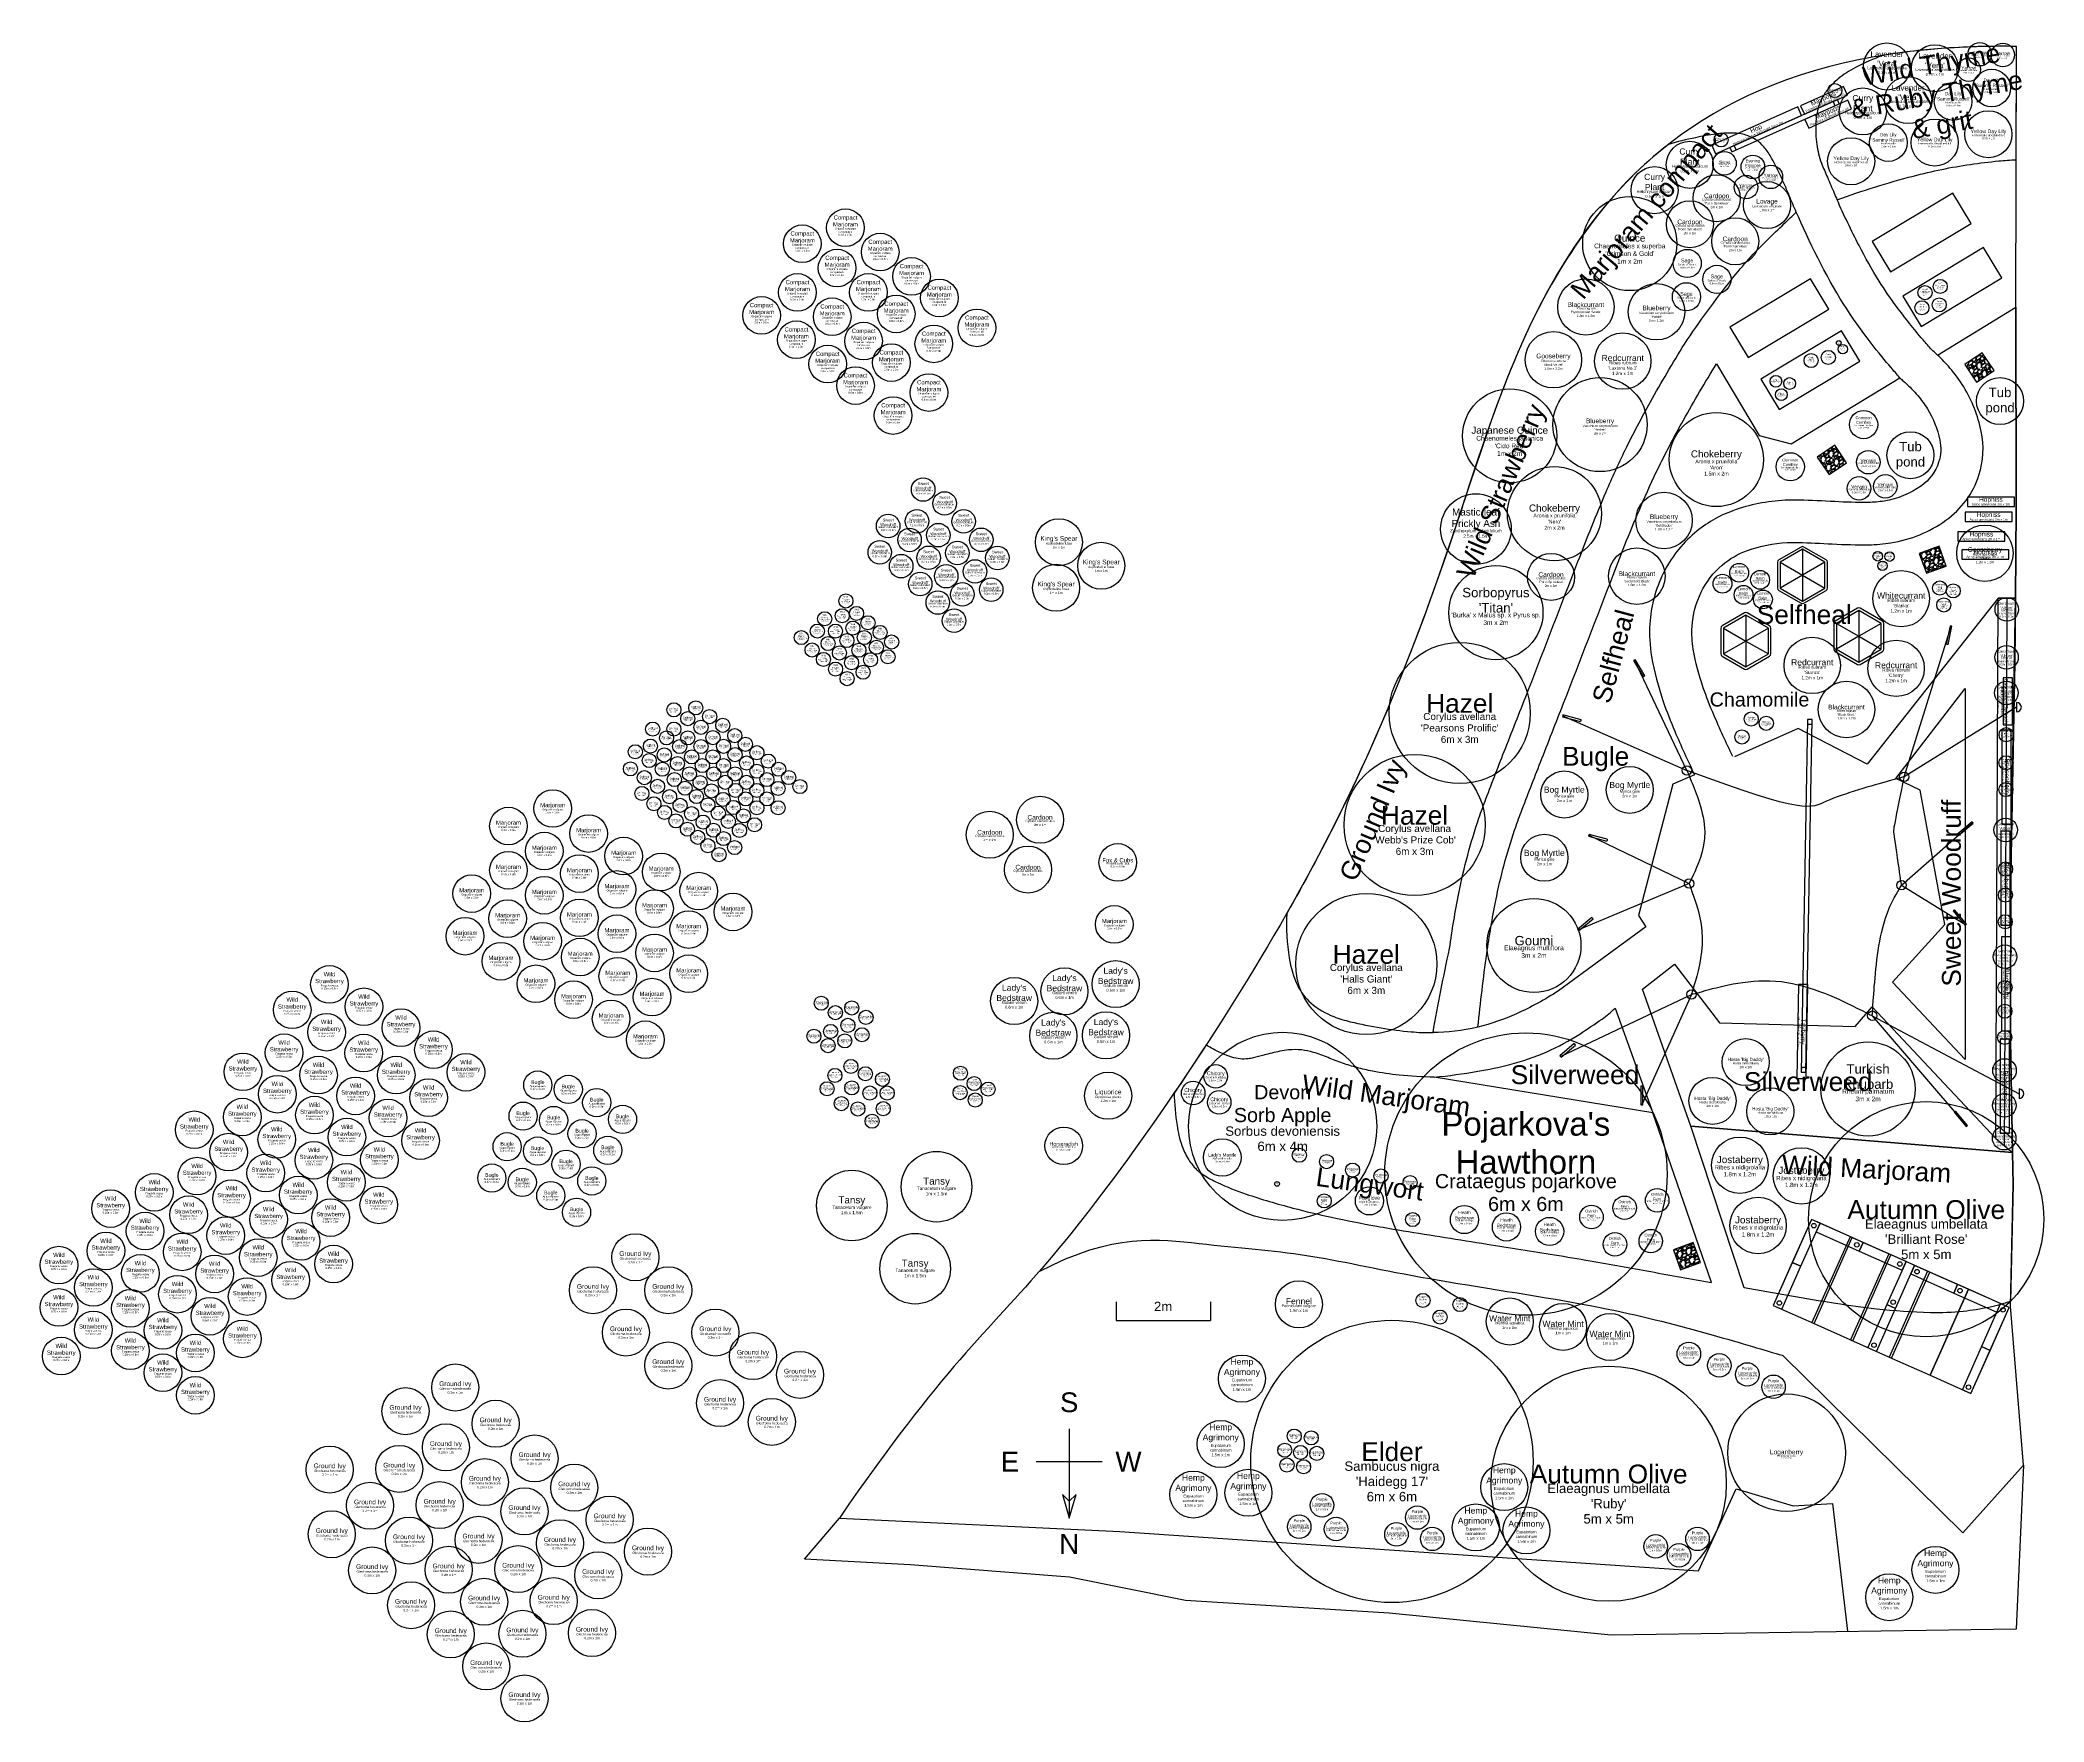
# Model space of a CAD drawing. Header units: metres. Extents: x -13.6 to 49.6, y 0.9 to 36.7.
# Drawn here: x -13.65 to 28.93, y 0.92 to 36.67 of the extents above; entities that cross this region are included whole.
import ezdxf

# ---------------------------------------------------------------- set-up
doc = ezdxf.new("R2010")
doc.units = ezdxf.units.M
for name, color, linetype, lineweight, true_color in [('Beds', 2, 'Continuous', 25, 0xffff00), ('Boundary', 1, 'Continuous', 25, 0xff0000), ('Ground cover', 253, 'Continuous', 25, 0xa0a0a4), ('Legend', 40, 'Continuous', 25, 0xffbb00), ('Plant - Climber', 3, 'Continuous', 25, 0x00ff00), ('Plant - Perennial', 3, 'Continuous', 25, 0x00ff00), ('Plant - Shrub', 3, 'Continuous', 25, 0x00ff00), ('Plant - Tree', 3, 'Continuous', 25, 0x00ff00), ('Structures', 4, 'Continuous', 25, 0x00ffff)]:
    doc.layers.add(name, color=color, linetype=linetype, lineweight=lineweight, true_color=true_color)
doc.styles.add('textstyle100', font='')
doc.styles.add('textstyle101', font='')
doc.styles.add('textstyle102', font='')
doc.styles.add('textstyle103', font='')
doc.styles.add('textstyle104', font='')
doc.styles.add('textstyle105', font='')
doc.styles.add('textstyle106', font='')
doc.styles.add('textstyle107', font='')
doc.styles.add('textstyle108', font='')
doc.styles.add('textstyle109', font='')
doc.styles.add('textstyle11', font='')
doc.styles.add('textstyle110', font='')
doc.styles.add('textstyle111', font='')
doc.styles.add('textstyle112', font='')
doc.styles.add('textstyle113', font='')
doc.styles.add('textstyle114', font='')
doc.styles.add('textstyle115', font='')
doc.styles.add('textstyle116', font='')
doc.styles.add('textstyle117', font='')
doc.styles.add('textstyle118', font='')
doc.styles.add('textstyle12', font='')
doc.styles.add('textstyle121', font='')
doc.styles.add('textstyle122', font='')
doc.styles.add('textstyle123', font='')
doc.styles.add('textstyle124', font='')
doc.styles.add('textstyle125', font='')
doc.styles.add('textstyle126', font='')
doc.styles.add('textstyle127', font='')
doc.styles.add('textstyle128', font='')
doc.styles.add('textstyle130', font='')
doc.styles.add('textstyle131', font='')
doc.styles.add('textstyle132', font='')
doc.styles.add('textstyle133', font='')
doc.styles.add('textstyle134', font='')
doc.styles.add('textstyle135', font='')
doc.styles.add('textstyle136', font='')
doc.styles.add('textstyle137', font='')
doc.styles.add('textstyle138', font='')
doc.styles.add('textstyle139', font='')
doc.styles.add('textstyle14', font='')
doc.styles.add('textstyle140', font='')
doc.styles.add('textstyle141', font='')
doc.styles.add('textstyle142', font='')
doc.styles.add('textstyle143', font='')
doc.styles.add('textstyle144', font='')
doc.styles.add('textstyle145', font='')
doc.styles.add('textstyle146', font='')
doc.styles.add('textstyle147', font='')
doc.styles.add('textstyle148', font='')
doc.styles.add('textstyle149', font='')
doc.styles.add('textstyle15', font='')
doc.styles.add('textstyle150', font='')
doc.styles.add('textstyle151', font='')
doc.styles.add('textstyle152', font='')
doc.styles.add('textstyle153', font='')
doc.styles.add('textstyle154', font='')
doc.styles.add('textstyle155', font='')
doc.styles.add('textstyle156', font='')
doc.styles.add('textstyle157', font='')
doc.styles.add('textstyle158', font='')
doc.styles.add('textstyle159', font='')
doc.styles.add('textstyle16', font='')
doc.styles.add('textstyle161', font='')
doc.styles.add('textstyle162', font='')
doc.styles.add('textstyle163', font='')
doc.styles.add('textstyle164', font='')
doc.styles.add('textstyle165', font='')
doc.styles.add('textstyle166', font='')
doc.styles.add('textstyle167', font='')
doc.styles.add('textstyle168', font='')
doc.styles.add('textstyle169', font='')
doc.styles.add('textstyle17', font='')
doc.styles.add('textstyle170', font='')
doc.styles.add('textstyle171', font='')
doc.styles.add('textstyle172', font='')
doc.styles.add('textstyle173', font='')
doc.styles.add('textstyle174', font='')
doc.styles.add('textstyle175', font='')
doc.styles.add('textstyle176', font='')
doc.styles.add('textstyle177', font='')
doc.styles.add('textstyle178', font='')
doc.styles.add('textstyle179', font='')
doc.styles.add('textstyle18', font='')
doc.styles.add('textstyle180', font='')
doc.styles.add('textstyle181', font='')
doc.styles.add('textstyle182', font='')
doc.styles.add('textstyle183', font='')
doc.styles.add('textstyle184', font='')
doc.styles.add('textstyle185', font='')
doc.styles.add('textstyle186', font='')
doc.styles.add('textstyle187', font='')
doc.styles.add('textstyle188', font='')
doc.styles.add('textstyle189', font='')
doc.styles.add('textstyle19', font='')
doc.styles.add('textstyle190', font='')
doc.styles.add('textstyle195', font='')
doc.styles.add('textstyle196', font='')
doc.styles.add('textstyle197', font='')
doc.styles.add('textstyle198', font='')
doc.styles.add('textstyle199', font='')
doc.styles.add('textstyle20', font='')
doc.styles.add('textstyle200', font='')
doc.styles.add('textstyle201', font='')
doc.styles.add('textstyle202', font='')
doc.styles.add('textstyle203', font='')
doc.styles.add('textstyle204', font='')
doc.styles.add('textstyle205', font='')
doc.styles.add('textstyle206', font='')
doc.styles.add('textstyle207', font='')
doc.styles.add('textstyle208', font='')
doc.styles.add('textstyle209', font='')
doc.styles.add('textstyle21', font='')
doc.styles.add('textstyle210', font='')
doc.styles.add('textstyle22', font='')
doc.styles.add('textstyle23', font='')
doc.styles.add('textstyle233', font='')
doc.styles.add('textstyle236', font='')
doc.styles.add('textstyle237', font='')
doc.styles.add('textstyle238', font='')
doc.styles.add('textstyle239', font='')
doc.styles.add('textstyle240', font='')
doc.styles.add('textstyle241', font='')
doc.styles.add('textstyle242', font='')
doc.styles.add('textstyle243', font='')
doc.styles.add('textstyle244', font='')
doc.styles.add('textstyle245', font='')
doc.styles.add('textstyle246', font='')
doc.styles.add('textstyle247', font='')
doc.styles.add('textstyle249', font='')
doc.styles.add('textstyle25', font='')
doc.styles.add('textstyle250', font='')
doc.styles.add('textstyle251', font='')
doc.styles.add('textstyle252', font='')
doc.styles.add('textstyle258', font='')
doc.styles.add('textstyle259', font='')
doc.styles.add('textstyle26', font='')
doc.styles.add('textstyle260', font='')
doc.styles.add('textstyle261', font='')
doc.styles.add('textstyle262', font='')
doc.styles.add('textstyle263', font='')
doc.styles.add('textstyle264', font='')
doc.styles.add('textstyle265', font='')
doc.styles.add('textstyle266', font='')
doc.styles.add('textstyle267', font='')
doc.styles.add('textstyle27', font='')
doc.styles.add('textstyle28', font='')
doc.styles.add('textstyle29', font='')
doc.styles.add('textstyle30', font='')
doc.styles.add('textstyle31', font='')
doc.styles.add('textstyle32', font='')
doc.styles.add('textstyle33', font='')
doc.styles.add('textstyle34', font='')
doc.styles.add('textstyle35', font='')
doc.styles.add('textstyle36', font='')
doc.styles.add('textstyle37', font='')
doc.styles.add('textstyle38', font='')
doc.styles.add('textstyle39', font='')
doc.styles.add('textstyle40', font='')
doc.styles.add('textstyle41', font='')
doc.styles.add('textstyle42', font='')
doc.styles.add('textstyle43', font='')
doc.styles.add('textstyle44', font='')
doc.styles.add('textstyle45', font='')
doc.styles.add('textstyle47', font='')
doc.styles.add('textstyle48', font='')
doc.styles.add('textstyle49', font='')
doc.styles.add('textstyle50', font='')
doc.styles.add('textstyle51', font='')
doc.styles.add('textstyle52', font='')
doc.styles.add('textstyle53', font='')
doc.styles.add('textstyle54', font='')
doc.styles.add('textstyle55', font='')
doc.styles.add('textstyle56', font='')
doc.styles.add('textstyle57', font='')
doc.styles.add('textstyle58', font='')
doc.styles.add('textstyle59', font='')
doc.styles.add('textstyle60', font='')
doc.styles.add('textstyle61', font='')
doc.styles.add('textstyle62', font='')
doc.styles.add('textstyle63', font='')
doc.styles.add('textstyle64', font='')
doc.styles.add('textstyle65', font='')
doc.styles.add('textstyle66', font='')
doc.styles.add('textstyle67', font='')
doc.styles.add('textstyle68', font='')
doc.styles.add('textstyle69', font='')
doc.styles.add('textstyle70', font='')
doc.styles.add('textstyle71', font='')
doc.styles.add('textstyle72', font='')
doc.styles.add('textstyle73', font='')
doc.styles.add('textstyle74', font='')
doc.styles.add('textstyle75', font='')
doc.styles.add('textstyle76', font='')
doc.styles.add('textstyle77', font='')
doc.styles.add('textstyle78', font='')
doc.styles.add('textstyle79', font='')
doc.styles.add('textstyle80', font='')
doc.styles.add('textstyle81', font='')
doc.styles.add('textstyle82', font='')
doc.styles.add('textstyle83', font='')
doc.styles.add('textstyle84', font='')
doc.styles.add('textstyle85', font='')
doc.styles.add('textstyle86', font='')
doc.styles.add('textstyle87', font='')
doc.styles.add('textstyle88', font='')
doc.styles.add('textstyle89', font='')
doc.styles.add('textstyle90', font='')
doc.styles.add('textstyle91', font='')
doc.styles.add('textstyle92', font='')
doc.styles.add('textstyle93', font='')
doc.styles.add('textstyle94', font='')
doc.styles.add('textstyle95', font='')
doc.styles.add('textstyle96', font='')
doc.styles.add('textstyle97', font='')
doc.styles.add('textstyle98', font='')
doc.styles.add('textstyle99', font='')
doc.styles.get('textstyle100').set_extended_font_data('Arial')
doc.styles.get('textstyle101').set_extended_font_data('Arial')
doc.styles.get('textstyle102').set_extended_font_data('Arial')
doc.styles.get('textstyle103').set_extended_font_data('Arial')
doc.styles.get('textstyle104').set_extended_font_data('Arial')
doc.styles.get('textstyle105').set_extended_font_data('Arial')
doc.styles.get('textstyle106').set_extended_font_data('Arial')
doc.styles.get('textstyle107').set_extended_font_data('Arial')
doc.styles.get('textstyle108').set_extended_font_data('Arial')
doc.styles.get('textstyle109').set_extended_font_data('Arial')
doc.styles.get('textstyle11').set_extended_font_data('Arial')
doc.styles.get('textstyle110').set_extended_font_data('Arial')
doc.styles.get('textstyle111').set_extended_font_data('Arial')
doc.styles.get('textstyle112').set_extended_font_data('Arial')
doc.styles.get('textstyle113').set_extended_font_data('Arial')
doc.styles.get('textstyle114').set_extended_font_data('Arial')
doc.styles.get('textstyle115').set_extended_font_data('Arial')
doc.styles.get('textstyle116').set_extended_font_data('Arial')
doc.styles.get('textstyle117').set_extended_font_data('Arial')
doc.styles.get('textstyle118').set_extended_font_data('Arial')
doc.styles.get('textstyle12').set_extended_font_data('Arial')
doc.styles.get('textstyle121').set_extended_font_data('Arial')
doc.styles.get('textstyle122').set_extended_font_data('Arial')
doc.styles.get('textstyle123').set_extended_font_data('Arial')
doc.styles.get('textstyle124').set_extended_font_data('Arial')
doc.styles.get('textstyle125').set_extended_font_data('Arial')
doc.styles.get('textstyle126').set_extended_font_data('Arial')
doc.styles.get('textstyle127').set_extended_font_data('Arial')
doc.styles.get('textstyle128').set_extended_font_data('Arial')
doc.styles.get('textstyle130').set_extended_font_data('Arial')
doc.styles.get('textstyle131').set_extended_font_data('Arial')
doc.styles.get('textstyle132').set_extended_font_data('Arial')
doc.styles.get('textstyle133').set_extended_font_data('Arial')
doc.styles.get('textstyle134').set_extended_font_data('Arial')
doc.styles.get('textstyle135').set_extended_font_data('Arial')
doc.styles.get('textstyle136').set_extended_font_data('Arial')
doc.styles.get('textstyle137').set_extended_font_data('Arial')
doc.styles.get('textstyle138').set_extended_font_data('Arial')
doc.styles.get('textstyle139').set_extended_font_data('Arial')
doc.styles.get('textstyle14').set_extended_font_data('Arial')
doc.styles.get('textstyle140').set_extended_font_data('Arial')
doc.styles.get('textstyle141').set_extended_font_data('Arial')
doc.styles.get('textstyle142').set_extended_font_data('Arial')
doc.styles.get('textstyle143').set_extended_font_data('Arial')
doc.styles.get('textstyle144').set_extended_font_data('Arial')
doc.styles.get('textstyle145').set_extended_font_data('Arial')
doc.styles.get('textstyle146').set_extended_font_data('Arial')
doc.styles.get('textstyle147').set_extended_font_data('Arial')
doc.styles.get('textstyle148').set_extended_font_data('Arial')
doc.styles.get('textstyle149').set_extended_font_data('Arial')
doc.styles.get('textstyle15').set_extended_font_data('Arial')
doc.styles.get('textstyle150').set_extended_font_data('Arial')
doc.styles.get('textstyle151').set_extended_font_data('Arial')
doc.styles.get('textstyle152').set_extended_font_data('Arial')
doc.styles.get('textstyle153').set_extended_font_data('Arial')
doc.styles.get('textstyle154').set_extended_font_data('Arial')
doc.styles.get('textstyle155').set_extended_font_data('Arial')
doc.styles.get('textstyle156').set_extended_font_data('Arial')
doc.styles.get('textstyle157').set_extended_font_data('Arial')
doc.styles.get('textstyle158').set_extended_font_data('Arial')
doc.styles.get('textstyle159').set_extended_font_data('Arial')
doc.styles.get('textstyle16').set_extended_font_data('Arial')
doc.styles.get('textstyle161').set_extended_font_data('Arial')
doc.styles.get('textstyle162').set_extended_font_data('Arial')
doc.styles.get('textstyle163').set_extended_font_data('Arial')
doc.styles.get('textstyle164').set_extended_font_data('Arial')
doc.styles.get('textstyle165').set_extended_font_data('Arial')
doc.styles.get('textstyle166').set_extended_font_data('Arial')
doc.styles.get('textstyle167').set_extended_font_data('Arial')
doc.styles.get('textstyle168').set_extended_font_data('Arial')
doc.styles.get('textstyle169').set_extended_font_data('Arial')
doc.styles.get('textstyle17').set_extended_font_data('Arial')
doc.styles.get('textstyle170').set_extended_font_data('Arial')
doc.styles.get('textstyle171').set_extended_font_data('Arial')
doc.styles.get('textstyle172').set_extended_font_data('Arial')
doc.styles.get('textstyle173').set_extended_font_data('Arial')
doc.styles.get('textstyle174').set_extended_font_data('Arial')
doc.styles.get('textstyle175').set_extended_font_data('Arial')
doc.styles.get('textstyle176').set_extended_font_data('Arial')
doc.styles.get('textstyle177').set_extended_font_data('Arial')
doc.styles.get('textstyle178').set_extended_font_data('Arial')
doc.styles.get('textstyle179').set_extended_font_data('Arial')
doc.styles.get('textstyle18').set_extended_font_data('Arial')
doc.styles.get('textstyle180').set_extended_font_data('Arial')
doc.styles.get('textstyle181').set_extended_font_data('Arial')
doc.styles.get('textstyle182').set_extended_font_data('Arial')
doc.styles.get('textstyle183').set_extended_font_data('Arial')
doc.styles.get('textstyle184').set_extended_font_data('Arial')
doc.styles.get('textstyle185').set_extended_font_data('Arial')
doc.styles.get('textstyle186').set_extended_font_data('Arial')
doc.styles.get('textstyle187').set_extended_font_data('Arial')
doc.styles.get('textstyle188').set_extended_font_data('Arial')
doc.styles.get('textstyle189').set_extended_font_data('Arial')
doc.styles.get('textstyle19').set_extended_font_data('Arial')
doc.styles.get('textstyle190').set_extended_font_data('Arial')
doc.styles.get('textstyle195').set_extended_font_data('Arial')
doc.styles.get('textstyle196').set_extended_font_data('Arial')
doc.styles.get('textstyle197').set_extended_font_data('Arial')
doc.styles.get('textstyle198').set_extended_font_data('Arial')
doc.styles.get('textstyle199').set_extended_font_data('Arial')
doc.styles.get('textstyle20').set_extended_font_data('Arial')
doc.styles.get('textstyle200').set_extended_font_data('Arial')
doc.styles.get('textstyle201').set_extended_font_data('Arial')
doc.styles.get('textstyle202').set_extended_font_data('Arial')
doc.styles.get('textstyle203').set_extended_font_data('Arial')
doc.styles.get('textstyle204').set_extended_font_data('Arial')
doc.styles.get('textstyle205').set_extended_font_data('Arial')
doc.styles.get('textstyle206').set_extended_font_data('Arial')
doc.styles.get('textstyle207').set_extended_font_data('Arial')
doc.styles.get('textstyle208').set_extended_font_data('Arial')
doc.styles.get('textstyle209').set_extended_font_data('Arial')
doc.styles.get('textstyle21').set_extended_font_data('Arial')
doc.styles.get('textstyle210').set_extended_font_data('Arial')
doc.styles.get('textstyle22').set_extended_font_data('Arial')
doc.styles.get('textstyle23').set_extended_font_data('Arial')
doc.styles.get('textstyle233').set_extended_font_data('Arial')
doc.styles.get('textstyle236').set_extended_font_data('Arial')
doc.styles.get('textstyle237').set_extended_font_data('Arial')
doc.styles.get('textstyle238').set_extended_font_data('Arial')
doc.styles.get('textstyle239').set_extended_font_data('Arial')
doc.styles.get('textstyle240').set_extended_font_data('Arial')
doc.styles.get('textstyle241').set_extended_font_data('Arial')
doc.styles.get('textstyle242').set_extended_font_data('Arial')
doc.styles.get('textstyle243').set_extended_font_data('Arial')
doc.styles.get('textstyle244').set_extended_font_data('Arial')
doc.styles.get('textstyle245').set_extended_font_data('Arial')
doc.styles.get('textstyle246').set_extended_font_data('Arial')
doc.styles.get('textstyle247').set_extended_font_data('Arial')
doc.styles.get('textstyle249').set_extended_font_data('Arial')
doc.styles.get('textstyle25').set_extended_font_data('Arial')
doc.styles.get('textstyle250').set_extended_font_data('Arial')
doc.styles.get('textstyle251').set_extended_font_data('Arial')
doc.styles.get('textstyle252').set_extended_font_data('Arial')
doc.styles.get('textstyle258').set_extended_font_data('Arial')
doc.styles.get('textstyle259').set_extended_font_data('Arial')
doc.styles.get('textstyle26').set_extended_font_data('Arial')
doc.styles.get('textstyle260').set_extended_font_data('Arial')
doc.styles.get('textstyle261').set_extended_font_data('Arial')
doc.styles.get('textstyle262').set_extended_font_data('Arial')
doc.styles.get('textstyle263').set_extended_font_data('Arial')
doc.styles.get('textstyle264').set_extended_font_data('Arial')
doc.styles.get('textstyle265').set_extended_font_data('Arial')
doc.styles.get('textstyle266').set_extended_font_data('Arial')
doc.styles.get('textstyle267').set_extended_font_data('Arial')
doc.styles.get('textstyle27').set_extended_font_data('Arial')
doc.styles.get('textstyle28').set_extended_font_data('Arial')
doc.styles.get('textstyle29').set_extended_font_data('Arial')
doc.styles.get('textstyle30').set_extended_font_data('Arial')
doc.styles.get('textstyle31').set_extended_font_data('Arial')
doc.styles.get('textstyle32').set_extended_font_data('Arial')
doc.styles.get('textstyle33').set_extended_font_data('Arial')
doc.styles.get('textstyle34').set_extended_font_data('Arial')
doc.styles.get('textstyle35').set_extended_font_data('Arial')
doc.styles.get('textstyle36').set_extended_font_data('Arial')
doc.styles.get('textstyle37').set_extended_font_data('Arial')
doc.styles.get('textstyle38').set_extended_font_data('Arial')
doc.styles.get('textstyle39').set_extended_font_data('Arial')
doc.styles.get('textstyle40').set_extended_font_data('Arial')
doc.styles.get('textstyle41').set_extended_font_data('Arial')
doc.styles.get('textstyle42').set_extended_font_data('Arial')
doc.styles.get('textstyle43').set_extended_font_data('Arial')
doc.styles.get('textstyle44').set_extended_font_data('Arial')
doc.styles.get('textstyle45').set_extended_font_data('Arial')
doc.styles.get('textstyle47').set_extended_font_data('Arial')
doc.styles.get('textstyle48').set_extended_font_data('Arial')
doc.styles.get('textstyle49').set_extended_font_data('Arial')
doc.styles.get('textstyle50').set_extended_font_data('Arial')
doc.styles.get('textstyle51').set_extended_font_data('Arial')
doc.styles.get('textstyle52').set_extended_font_data('Arial')
doc.styles.get('textstyle53').set_extended_font_data('Arial')
doc.styles.get('textstyle54').set_extended_font_data('Arial')
doc.styles.get('textstyle55').set_extended_font_data('Arial')
doc.styles.get('textstyle56').set_extended_font_data('Arial')
doc.styles.get('textstyle57').set_extended_font_data('Arial')
doc.styles.get('textstyle58').set_extended_font_data('Arial')
doc.styles.get('textstyle59').set_extended_font_data('Arial')
doc.styles.get('textstyle60').set_extended_font_data('Arial')
doc.styles.get('textstyle61').set_extended_font_data('Arial')
doc.styles.get('textstyle62').set_extended_font_data('Arial')
doc.styles.get('textstyle63').set_extended_font_data('Arial')
doc.styles.get('textstyle64').set_extended_font_data('Arial')
doc.styles.get('textstyle65').set_extended_font_data('Arial')
doc.styles.get('textstyle66').set_extended_font_data('Arial')
doc.styles.get('textstyle67').set_extended_font_data('Arial')
doc.styles.get('textstyle68').set_extended_font_data('Arial')
doc.styles.get('textstyle69').set_extended_font_data('Arial')
doc.styles.get('textstyle70').set_extended_font_data('Arial')
doc.styles.get('textstyle71').set_extended_font_data('Arial')
doc.styles.get('textstyle72').set_extended_font_data('Arial')
doc.styles.get('textstyle73').set_extended_font_data('Arial')
doc.styles.get('textstyle74').set_extended_font_data('Arial')
doc.styles.get('textstyle75').set_extended_font_data('Arial')
doc.styles.get('textstyle76').set_extended_font_data('Arial')
doc.styles.get('textstyle77').set_extended_font_data('Arial')
doc.styles.get('textstyle78').set_extended_font_data('Arial')
doc.styles.get('textstyle79').set_extended_font_data('Arial')
doc.styles.get('textstyle80').set_extended_font_data('Arial')
doc.styles.get('textstyle81').set_extended_font_data('Arial')
doc.styles.get('textstyle82').set_extended_font_data('Arial')
doc.styles.get('textstyle83').set_extended_font_data('Arial')
doc.styles.get('textstyle84').set_extended_font_data('Arial')
doc.styles.get('textstyle85').set_extended_font_data('Arial')
doc.styles.get('textstyle86').set_extended_font_data('Arial')
doc.styles.get('textstyle87').set_extended_font_data('Arial')
doc.styles.get('textstyle88').set_extended_font_data('Arial')
doc.styles.get('textstyle89').set_extended_font_data('Arial')
doc.styles.get('textstyle90').set_extended_font_data('Arial')
doc.styles.get('textstyle91').set_extended_font_data('Arial')
doc.styles.get('textstyle92').set_extended_font_data('Arial')
doc.styles.get('textstyle93').set_extended_font_data('Arial')
doc.styles.get('textstyle94').set_extended_font_data('Arial')
doc.styles.get('textstyle95').set_extended_font_data('Arial')
doc.styles.get('textstyle96').set_extended_font_data('Arial')
doc.styles.get('textstyle97').set_extended_font_data('Arial')
doc.styles.get('textstyle98').set_extended_font_data('Arial')
doc.styles.get('textstyle99').set_extended_font_data('Arial')

# ---------------------------------------------------------------- blocks, each defined once
blk = doc.blocks.new('Perennial - Lychnis flos-cuculi')
at = {"layer": 'Plant - Perennial'}
blk.add_circle((0, 0), 0.15, dxfattribs=at)
at = {"layer": 'Plant - Perennial', "insert": (0, 0), "line_spacing_factor": 0.971628}
for s, char_height, attachment_point, style in [('\\c32767;Ragged\\PRobin', 0.04, 8, 'textstyle102'), ('\\c32767;Lychnis\\Pflos-cuculi\\P0.7m x 0.3m', 0.02, 2, 'textstyle101')]:
    blk.add_mtext(s, dxfattribs=dict(at, char_height=char_height, attachment_point=attachment_point, style=style))
blk = doc.blocks.new('Perennial - Allium ursinum')
at = {"layer": 'Plant - Perennial'}
blk.add_circle((0, 0), 0.15, dxfattribs=at)
at = {"layer": 'Plant - Perennial', "insert": (0, 0), "line_spacing_factor": 0.971628}
for s, char_height, attachment_point, style in [('\\c32767;Ramsons', 0.045, 8, 'textstyle45'), ('\\c32767;Allium ursinum\\P0.3m x 0.3m', 0.02, 2, 'textstyle44')]:
    blk.add_mtext(s, dxfattribs=dict(at, char_height=char_height, attachment_point=attachment_point, style=style))
blk = doc.blocks.new('Perennial - Galium mollogo')
at = {"layer": 'Plant - Perennial'}
blk.add_circle((0, 0), 0.3, dxfattribs=at)
at = {"layer": 'Plant - Perennial', "insert": (0, 0), "line_spacing_factor": 0.971628}
for s, char_height, attachment_point, style in [('\\c32767;Heath\\PBedstraw', 0.07, 8, 'textstyle70'), ('\\c32767;Gallum mollogo\\P1.2m x 0.6m', 0.04, 2, 'textstyle69')]:
    blk.add_mtext(s, dxfattribs=dict(at, char_height=char_height, attachment_point=attachment_point, style=style))
blk = doc.blocks.new('Perennial - Lythrum salicaria')
at = {"layer": 'Plant - Perennial'}
blk.add_circle((0, 0), 0.25, dxfattribs=at)
at = {"layer": 'Plant - Perennial', "insert": (0, 0), "line_spacing_factor": 0.971628}
for s, char_height, attachment_point, style in [('\\c32767;Lythrum salicaria\\P1m x 0.5m', 0.04, 2, 'textstyle103'), ('\\c32767;Purple\\PLoosestrife', 0.06, 8, 'textstyle104')]:
    blk.add_mtext(s, dxfattribs=dict(at, char_height=char_height, attachment_point=attachment_point, style=style))
blk = doc.blocks.new('Biennial - Digitalis purpurea')
at = {"layer": 'Plant - Perennial'}
blk.add_circle((0, 0), 0.3, dxfattribs=at)
at = {"layer": 'Plant - Perennial', "insert": (0, 0), "line_spacing_factor": 0.971628}
for s, char_height, attachment_point, style in [('\\c32767;Foxglove', 0.08, 8, 'textstyle15'), ('\\c32767;Digitalis purpurea\\P1.2m x 0.6m', 0.04, 2, 'textstyle14')]:
    blk.add_mtext(s, dxfattribs=dict(at, char_height=char_height, attachment_point=attachment_point, style=style))
blk = doc.blocks.new('Perennial - Galium verum')
at = {"layer": 'Plant - Perennial'}
blk.add_circle((0, 0), 0.5, dxfattribs=at)
at = {"layer": 'Plant - Perennial', "color": 30, "true_color": 0xff7f00, "insert": (0, 0), "width": 100}
for s, char_height, attachment_point, style in [("Lady's\\PBedstraw", 0.13, 8, 'textstyle74'), ('Galium verum\\P0.6m x 1m\\P', 0.06, 2, 'textstyle73')]:
    blk.add_mtext(s, dxfattribs=dict(at, char_height=char_height, attachment_point=attachment_point, style=style))
blk = doc.blocks.new("Perennial - Pulmonaria officinalis 'Trevi Fountain'")
at = {"layer": 'Plant - Perennial'}
blk.add_circle((0, 0), 0.15, dxfattribs=at)
at = {"layer": 'Plant - Perennial', "insert": (0, 0), "line_spacing_factor": 0.971628}
for s, char_height, attachment_point, style in [("\\c32767;Lungwort\\P'Trevi Fountain'", 0.031, 8, 'textstyle126'), ('\\c32767;Pulmonaria officinalis\\P0.3m x 0.3m', 0.02, 2, 'textstyle125')]:
    blk.add_mtext(s, dxfattribs=dict(at, char_height=char_height, attachment_point=attachment_point, style=style))
blk = doc.blocks.new('Perennial - Glechoma hederacea')
at = {"layer": 'Plant - Perennial'}
blk.add_circle((0, 0), 0.5, dxfattribs=at)
at = {"layer": 'Plant - Perennial', "insert": (0, 0), "line_spacing_factor": 0.971628}
for s, char_height, attachment_point, style in [('\\c32767;Ground Ivy', 0.1, 8, 'textstyle86'), ('\\c32767;Glechoma hederacea\\P0.2m x 1m', 0.05, 2, 'textstyle85')]:
    blk.add_mtext(s, dxfattribs=dict(at, char_height=char_height, attachment_point=attachment_point, style=style))
blk = doc.blocks.new('Annual - Borago officinalis')
at = {"layer": 'Plant - Perennial'}
blk.add_circle((0, 0), 0.15, dxfattribs=at)
at = {"layer": 'Plant - Perennial', "insert": (0, 0), "line_spacing_factor": 0.971628}
for s, char_height, attachment_point, style in [('\\c32767;Borago officinalis\\P0.6m x 0.3m', 0.02, 2, 'textstyle11'), ('\\c32767;Borage', 0.04, 8, 'textstyle12')]:
    blk.add_mtext(s, dxfattribs=dict(at, char_height=char_height, attachment_point=attachment_point, style=style))
blk = doc.blocks.new('Perennial - Rumex acetosa')
at = {"layer": 'Plant - Perennial'}
blk.add_circle((0, 0), 0.15, dxfattribs=at)
at = {"layer": 'Plant - Perennial', "insert": (0, 0), "line_spacing_factor": 0.971628}
for s, char_height, attachment_point, style in [('\\c32767;Rumex acetosa\\P0.6m x 0.3m', 0.02, 2, 'textstyle130'), ('\\c32767;Sorrel', 0.04, 8, 'textstyle131')]:
    blk.add_mtext(s, dxfattribs=dict(at, char_height=char_height, attachment_point=attachment_point, style=style))
blk = doc.blocks.new('Perennial - Cynara cardunculus')
at = {"layer": 'Plant - Perennial'}
blk.add_circle((0, 0), 0.5, dxfattribs=at)
at = {"layer": 'Plant - Perennial', "insert": (0, 0), "line_spacing_factor": 0.971628}
for s, char_height, attachment_point, style in [('\\c32767;Cynara cardunculus \\P2m x 1m', 0.05, 2, 'textstyle60'), ('\\c32767;Cardoon', 0.1, 8, 'textstyle59')]:
    blk.add_mtext(s, dxfattribs=dict(at, char_height=char_height, attachment_point=attachment_point, style=style))
blk = doc.blocks.new('Perennial - Chamamelum nobile')
at = {"layer": 'Plant - Perennial'}
blk.add_circle((0, 0), 0.15, dxfattribs=at)
at = {"layer": 'Plant - Perennial', "insert": (0, 0), "line_spacing_factor": 0.971628}
for s, char_height, attachment_point, style in [('\\c32767;Chamomile', 0.04, 8, 'textstyle54'), ('\\c32767;Chamamelum nobile\\P0.2m x 0.3m', 0.02, 2, 'textstyle53')]:
    blk.add_mtext(s, dxfattribs=dict(at, char_height=char_height, attachment_point=attachment_point, style=style))
blk = doc.blocks.new('Perennial - Cichorium intybus')
at = {"layer": 'Plant - Perennial'}
blk.add_circle((0, 0), 0.25, dxfattribs=at)
at = {"layer": 'Plant - Perennial', "insert": (0, 0), "line_spacing_factor": 0.971628}
for s, char_height, attachment_point, style in [('\\c32767;Cichorium intybus\\P1.5m x 0.5m', 0.04, 2, 'textstyle57'), ('\\c32767;Chicory', 0.08, 8, 'textstyle58')]:
    blk.add_mtext(s, dxfattribs=dict(at, char_height=char_height, attachment_point=attachment_point, style=style))
blk = doc.blocks.new('Perennial - Helichrysum italicum')
at = {"layer": 'Plant - Perennial'}
blk.add_circle((0, 0), 0.5, dxfattribs=at)
at = {"layer": 'Plant - Perennial', "color": 30, "true_color": 0xff7f00, "insert": (0, 0), "width": 100}
for s, char_height, attachment_point, style in [('Helichrysum italicum\\P0.6m x 1m\\P', 0.06, 2, 'textstyle89'), ('Curry\\PPlant', 0.13, 8, 'textstyle90')]:
    blk.add_mtext(s, dxfattribs=dict(at, char_height=char_height, attachment_point=attachment_point, style=style))
blk = doc.blocks.new('Perennial - Lavandula angustifolia')
at = {"layer": 'Plant - Perennial'}
blk.add_circle((0, 0), 0.5, dxfattribs=at)
at = {"layer": 'Plant - Perennial', "color": 30, "true_color": 0xff7f00, "insert": (0, 0), "width": 100}
for s, char_height, attachment_point, style in [('Lavandula angustifolia\\P0.7m x 1m\\P', 0.06, 2, 'textstyle97'), ("Lavender\\P'Vera'", 0.12, 8, 'textstyle98')]:
    blk.add_mtext(s, dxfattribs=dict(at, char_height=char_height, attachment_point=attachment_point, style=style))
blk = doc.blocks.new('Perennial - Salvia officinalis')
at = {"layer": 'Plant - Perennial'}
blk.add_circle((0, 0), 0.3, dxfattribs=at)
at = {"layer": 'Plant - Perennial', "insert": (0, 0), "line_spacing_factor": 0.971628}
for s, char_height, attachment_point, style in [('\\c32767;Salvia officinalis\\P0.6m x 0.6m', 0.04, 2, 'textstyle132'), ('\\c32767;Sage', 0.08, 8, 'textstyle133')]:
    blk.add_mtext(s, dxfattribs=dict(at, char_height=char_height, attachment_point=attachment_point, style=style))
blk = doc.blocks.new("Perennial - Thymus serpyllum 'Ruby Glow'")
at = {"layer": 'Plant - Perennial'}
blk.add_circle((0, 0), 0.15, dxfattribs=at)
at = {"layer": 'Plant - Perennial', "insert": (0, 0), "line_spacing_factor": 0.971628}
for s, char_height, attachment_point, style in [("\\c32767;Thyme\\P'Ruby Glow'", 0.035, 8, 'textstyle145'), ('\\c32767;Thymus serpyllum\\P0.1m x 0.3m', 0.02, 2, 'textstyle144')]:
    blk.add_mtext(s, dxfattribs=dict(at, char_height=char_height, attachment_point=attachment_point, style=style))
blk = doc.blocks.new('Perennial - Ajuga reptans')
at = {"layer": 'Plant - Perennial'}
blk.add_circle((0, 0), 0.3, dxfattribs=at)
at = {"layer": 'Plant - Perennial', "insert": (0, 0), "line_spacing_factor": 0.971628}
for s, char_height, attachment_point, style in [('\\c32767;Ajuga reptans\\P0.3m x 0.6m', 0.04, 2, 'textstyle34'), ('\\c32767;Bugle', 0.08, 8, 'textstyle35')]:
    blk.add_mtext(s, dxfattribs=dict(at, char_height=char_height, attachment_point=attachment_point, style=style))
blk = doc.blocks.new('Perennial - Origanum vulgare')
at = {"layer": 'Plant - Perennial'}
blk.add_circle((0, 0), 0.4, dxfattribs=at)
at = {"layer": 'Plant - Perennial', "insert": (0, 0), "line_spacing_factor": 0.971628}
for s, char_height, attachment_point, style in [('\\c32767;Marjoram', 0.09, 8, 'textstyle112'), ('\\c32767;Origanum vulgare\\P0.6m x 0.8m', 0.04, 2, 'textstyle111')]:
    blk.add_mtext(s, dxfattribs=dict(at, char_height=char_height, attachment_point=attachment_point, style=style))
blk = doc.blocks.new('Perennial - Fragaria vesca')
at = {"layer": 'Plant - Perennial'}
blk.add_circle((0, 0), 0.4, dxfattribs=at)
at = {"layer": 'Plant - Perennial', "insert": (0, 0), "line_spacing_factor": 0.971628}
for s, char_height, attachment_point, style in [('\\c32767;Wild\\PStrawberry', 0.09, 8, 'textstyle68'), ('\\c32767;Fragaria vesca\\P0.25m x 0.8m', 0.04, 2, 'textstyle67')]:
    blk.add_mtext(s, dxfattribs=dict(at, char_height=char_height, attachment_point=attachment_point, style=style))
blk = doc.blocks.new('Perennial - Prunella vulgaris')
at = {"layer": 'Plant - Perennial'}
blk.add_circle((0, 0), 0.15, dxfattribs=at)
at = {"layer": 'Plant - Perennial', "insert": (0, 0), "line_spacing_factor": 0.971628}
for s, char_height, attachment_point, style in [('\\c32767;Prunella vulgaris\\P0.2m x 0.3m', 0.02, 2, 'textstyle123'), ('\\c32767;Selfheal', 0.04, 8, 'textstyle124')]:
    blk.add_mtext(s, dxfattribs=dict(at, char_height=char_height, attachment_point=attachment_point, style=style))
blk = doc.blocks.new('Perennial - Thymus serpyllum')
at = {"layer": 'Plant - Perennial'}
blk.add_circle((0, 0), 0.15, dxfattribs=at)
at = {"layer": 'Plant - Perennial', "insert": (0, 0), "line_spacing_factor": 0.971628}
for s, char_height, attachment_point, style in [('\\c32767;Thymus serpyllum\\P0.1m x 0.3m', 0.02, 2, 'textstyle142'), ('\\c32767;Wild\\PThyme', 0.035, 8, 'textstyle143')]:
    blk.add_mtext(s, dxfattribs=dict(at, char_height=char_height, attachment_point=attachment_point, style=style))
blk = doc.blocks.new('Perennial - Origanum vulgare compactum')
at = {"layer": 'Plant - Perennial'}
blk.add_circle((0, 0), 0.4, dxfattribs=at)
at = {"layer": 'Plant - Perennial', "insert": (0, 0), "line_spacing_factor": 0.971628}
for s, char_height, attachment_point, style in [('\\c32767;Compact\\PMarjoram', 0.09, 8, 'textstyle114'), ('\\c32767;Origanum vulgare\\Pcompactum\\P0.6m x 0.8m', 0.04, 2, 'textstyle113')]:
    blk.add_mtext(s, dxfattribs=dict(at, char_height=char_height, attachment_point=attachment_point, style=style))
blk = doc.blocks.new('Perennial - Galium odoratum')
at = {"layer": 'Plant - Perennial'}
blk.add_circle((0, 0), 0.25, dxfattribs=at)
at = {"layer": 'Plant - Perennial', "insert": (0, 0), "line_spacing_factor": 0.971628}
for s, char_height, attachment_point, style in [('\\c32767;Galium odoratum\\P0.2m x 0.5m', 0.04, 2, 'textstyle71'), ('\\c32767;Sweet\\PWoodruff', 0.06, 8, 'textstyle72')]:
    blk.add_mtext(s, dxfattribs=dict(at, char_height=char_height, attachment_point=attachment_point, style=style))
blk = doc.blocks.new('Perennial - Verbena officinalis')
at = {"layer": 'Plant - Perennial'}
blk.add_circle((0, 0), 0.25, dxfattribs=at)
at = {"layer": 'Plant - Perennial', "insert": (0, 0), "line_spacing_factor": 0.971628}
for s, char_height, attachment_point, style in [('\\c32767;Verbena officinalis\\P0.6m x 0.5m', 0.04, 2, 'textstyle148'), ('\\c32767;Vervain', 0.07, 8, 'textstyle149')]:
    blk.add_mtext(s, dxfattribs=dict(at, char_height=char_height, attachment_point=attachment_point, style=style))
blk = doc.blocks.new('Perennial - Allium tuberosum')
at = {"layer": 'Plant - Perennial'}
blk.add_circle((0, 0), 0.15, dxfattribs=at)
at = {"layer": 'Plant - Perennial', "insert": (0, 0), "line_spacing_factor": 0.971628}
for s, char_height, attachment_point, style in [('\\c32767;Allium tuberosum\\P0.3m x 0.3m', 0.015, 2, 'textstyle42'), ('\\c32767;Garlic\\PChives', 0.03, 8, 'textstyle43')]:
    blk.add_mtext(s, dxfattribs=dict(at, char_height=char_height, attachment_point=attachment_point, style=style))
blk = doc.blocks.new('Shrub - Zanthoxyum schinifolium')
at = {"layer": 'Plant - Shrub'}
blk.add_circle((0, 0), 0.75, dxfattribs=at)
at = {"layer": 'Plant - Shrub', "insert": (0, 0), "line_spacing_factor": 0.971628}
for s, char_height, attachment_point, style in [('\\c32767;Mastic-leaf\\PPrickly Ash', 0.15, 8, 'textstyle210'), ('\\c32767;Zanthoxylum schinifolium\\P2.5m x 1.5m', 0.07, 2, 'textstyle209')]:
    blk.add_mtext(s, dxfattribs=dict(at, char_height=char_height, attachment_point=attachment_point, style=style))
blk = doc.blocks.new('Perennial - Tanacetum vulgare')
at = {"layer": 'Plant - Perennial'}
blk.add_circle((0, 0), 0.75, dxfattribs=at)
at = {"layer": 'Plant - Perennial', "insert": (0, 0), "line_spacing_factor": 0.971628}
for s, char_height, attachment_point, style in [('\\c32767;Tanacetum vulgare\\P1m x 1.5m', 0.07, 2, 'textstyle140'), ('\\c32767;Tansy', 0.15, 8, 'textstyle141')]:
    blk.add_mtext(s, dxfattribs=dict(at, char_height=char_height, attachment_point=attachment_point, style=style))
blk = doc.blocks.new("Perennial - Geranium sanguineum 'Tiny Monster'")
at = {"layer": 'Plant - Perennial'}
blk.add_circle((0, 0), 0.15, dxfattribs=at)
at = {"layer": 'Plant - Perennial', "insert": (0, 0), "line_spacing_factor": 0.971628}
for s, char_height, attachment_point, style in [("\\c32767;Geranium\\P'Tiny Monster'", 0.033, 8, 'textstyle84'), ('\\c32767;Geranium sanguineum\\P0.3m x 0.3m', 0.02, 2, 'textstyle83')]:
    blk.add_mtext(s, dxfattribs=dict(at, char_height=char_height, attachment_point=attachment_point, style=style))
blk = doc.blocks.new('Shrub - Myrica gale')
at = {"layer": 'Plant - Perennial'}
blk.add_circle((0, 0), 0.5, dxfattribs=at)
at = {"layer": 'Plant - Perennial', "color": 30, "true_color": 0xff7f00, "insert": (0, 0), "width": 100}
for s, char_height, attachment_point, style in [('Bog Myrtle', 0.13, 8, 'textstyle168'), ('Myrica gale\\P2m x 1m\\P', 0.06, 2, 'textstyle167')]:
    blk.add_mtext(s, dxfattribs=dict(at, char_height=char_height, attachment_point=attachment_point, style=style))
blk = doc.blocks.new('Perennial - Primula vulgaris')
at = {"layer": 'Plant - Perennial'}
blk.add_circle((0, 0), 0.15, dxfattribs=at)
at = {"layer": 'Plant - Perennial', "insert": (0, 0), "line_spacing_factor": 0.971628}
for s, char_height, attachment_point, style in [('\\c32767;Primrose', 0.045, 8, 'textstyle122'), ('\\c32767;Primula vulgaris\\P0.2m x 0.3m', 0.02, 2, 'textstyle121')]:
    blk.add_mtext(s, dxfattribs=dict(at, char_height=char_height, attachment_point=attachment_point, style=style))
blk = doc.blocks.new('Perennial - Matteuccia struthiopteris')
at = {"layer": 'Plant - Perennial'}
blk.add_circle((0, 0), 0.25, dxfattribs=at)
at = {"layer": 'Plant - Perennial', "insert": (0, 0), "line_spacing_factor": 0.971628}
for s, char_height, attachment_point, style in [('\\c32767;Matteuccia struthiopteris\\P1m x 0.5m', 0.03, 2, 'textstyle105'), ('\\c32767;Ostrich\\PFern', 0.06, 8, 'textstyle106')]:
    blk.add_mtext(s, dxfattribs=dict(at, char_height=char_height, attachment_point=attachment_point, style=style))
blk = doc.blocks.new('Perennail - Mentha aquatica')
at = {"layer": 'Plant - Perennial'}
blk.add_circle((0, 0), 0.5, dxfattribs=at)
at = {"layer": 'Plant - Perennial', "color": 30, "true_color": 0xff7f00, "insert": (0, 0), "width": 100}
for s, char_height, attachment_point, style in [('Water Mint', 0.13, 8, 'textstyle31'), ('Mentha aquatica\\P1m x 1m\\P', 0.06, 2, 'textstyle30')]:
    blk.add_mtext(s, dxfattribs=dict(at, char_height=char_height, attachment_point=attachment_point, style=style))
blk = doc.blocks.new("Perennial - Hemerocallis 'Sammy Russell'")
at = {"layer": 'Plant - Perennial'}
blk.add_circle((0, 0), 0.4, dxfattribs=at)
at = {"layer": 'Plant - Perennial', "insert": (0, 0), "line_spacing_factor": 0.971628}
for s, char_height, attachment_point, style in [("\\c32767;Day Lily\\P'Sammy Russell'", 0.07, 8, 'textstyle92'), ('\\c32767;Hemerocallis\\P0.8m x 0.8m', 0.04, 2, 'textstyle91')]:
    blk.add_mtext(s, dxfattribs=dict(at, char_height=char_height, attachment_point=attachment_point, style=style))
blk = doc.blocks.new('Perennial - Symphytum officinale')
at = {"layer": 'Plant - Perennial'}
blk.add_circle((0, 0), 0.3, dxfattribs=at)
at = {"layer": 'Plant - Perennial', "insert": (0, 0), "line_spacing_factor": 0.971628}
for s, char_height, attachment_point, style in [('\\c32767;Symphytum officinale\\P1.2m x 0.6m', 0.03, 2, 'textstyle136'), ('\\c32767;Common\\PComfrey', 0.06, 8, 'textstyle137')]:
    blk.add_mtext(s, dxfattribs=dict(at, char_height=char_height, attachment_point=attachment_point, style=style))
blk = doc.blocks.new('Perennial - Allium neapolitanum')
at = {"layer": 'Plant - Perennial'}
blk.add_circle((0, 0), 0.05, dxfattribs=at)
at = {"layer": 'Plant - Perennial', "color": 30, "true_color": 0xff7f00, "insert": (0, 0), "line_spacing_factor": 0.971628}
for s, char_height, attachment_point, style in [('\\c32767;Allium neapolitanum\\P0.3m x 0.1m', 0.007, 2, 'textstyle40'), ('Daffodil\\PGarlic', 0.013, 8, 'textstyle41')]:
    blk.add_mtext(s, dxfattribs=dict(at, char_height=char_height, attachment_point=attachment_point, style=style))
blk = doc.blocks.new('Perennial - Polygonatum multiflorum')
at = {"layer": 'Plant - Perennial'}
blk.add_circle((0, 0), 0.15, dxfattribs=at)
at = {"layer": 'Plant - Perennial', "insert": (0, 0), "line_spacing_factor": 0.971628}
for s, char_height, attachment_point, style in [("\\c32767;Solomon's\\PSeal", 0.035, 8, 'textstyle118'), ('\\c32767;Polygonatum\\Pmultiflorum\\P1.2m x 0.3m', 0.02, 2, 'textstyle117')]:
    blk.add_mtext(s, dxfattribs=dict(at, char_height=char_height, attachment_point=attachment_point, style=style))
blk = doc.blocks.new('Structure - Shelter Pole')
at = {"layer": 'Structures', "color": 1, "true_color": 0xff0000}
blk.add_circle((0, 0), 0.1, dxfattribs=at)
blk = doc.blocks.new('Perennial - Valeriana dioica')
at = {"layer": 'Plant - Perennial'}
blk.add_circle((0, 0), 0.1, dxfattribs=at)
at = {"layer": 'Plant - Perennial', "insert": (0, 0), "line_spacing_factor": 0.971628}
for s, char_height, attachment_point, style in [('\\c32767;Marsh\\PValerian', 0.03, 8, 'textstyle147'), ('\\c32767;Valeriana\\Pdioica\\P0.3m x 0.2m', 0.015, 2, 'textstyle146')]:
    blk.add_mtext(s, dxfattribs=dict(at, char_height=char_height, attachment_point=attachment_point, style=style))
blk = doc.blocks.new('Perennial - Alchemilla mollis')
at = {"layer": 'Plant - Perennial'}
blk.add_circle((0, 0), 0.4, dxfattribs=at)
at = {"layer": 'Plant - Perennial', "insert": (0, 0), "line_spacing_factor": 0.971628}
for s, char_height, attachment_point, style in [("\\c32767;Lady's Mantle", 0.07, 8, 'textstyle37'), ('\\c32767;Alchemilla mollis\\P0.6m x 0.8m', 0.04, 2, 'textstyle36')]:
    blk.add_mtext(s, dxfattribs=dict(at, char_height=char_height, attachment_point=attachment_point, style=style))
blk = doc.blocks.new('Structure - Small pond')
at = {"layer": 'Structures'}
blk.add_circle((0, 0), 0.5, dxfattribs=at)
at = {"layer": 'Beds', "insert": (0, -0.3), "char_height": 0.2, "attachment_point": 8, "line_spacing_factor": 0.971628, "style": 'textstyle233'}
blk.add_mtext('\\c32767;Tub\\Ppond', dxfattribs=at)
blk = doc.blocks.new('Gabion pillar')
at = {"layer": 'Structures'}
h = blk.add_hatch(dxfattribs=at)
h.set_pattern_fill('GRAVEL', color=256, scale=0.008, style=0, pattern_type=0)
h.set_pattern_definition([(228.013, (0.146304, 0.2032), (-1.6256014, -1.82880225), [0.027338, -2.70644]), (184.9697, (0.128016, 0.18288), (2.43840394, 0.20319857), [0.046912, -4.64432]), (132.5104, (0.08128, 0.178816), (2.03199852, -2.2352022), [0.033079, -3.274776]), (267.2737, (0.002032, 0.128016), (0.20319912, 4.0639987), [0.04272, -4.229312]), (292.8337, (0, 0.085344), (-1.01600288, 2.43840139), [0.041891, -4.147184]), (357.2737, (0.016256, 0.046736), (-4.0639987, 0.20319912), [0.04272, -4.229312]), (37.6942, (0.058928, 0.044704), (-2.64160167, -2.03199819), [0.0564955, -5.593048]), (72.2553, (0.103632, 0.079248), (1.42240285, 4.4704013), [0.0533376, -5.280424]), (121.4296, (0.119888, 0.130048), (-1.62560042, 2.6415969), [0.042865, -4.24364]), (175.2364, (0.097536, 0.166624), (2.23519824, -0.2031981), [0.048937, -2.397912]), (222.3974, (0.048768, 0.170688), (-2.43840007, -2.23519709), [0.063286, -6.265344]), (138.814, (0.2032, 0.125984), (-1.4223991, 1.2191981), [0.0216, -2.138448]), (171.4692, (0.186944, 0.140208), (2.64159597, -0.40640102), [0.041095, -4.068368]), (225, (0.1463, 0.1463), (0, -0.2032), [0.028737, -0.25863]), (203.1986, (0.13208, 0.170688), (1.0160034, 0.4064018), [0.015475, -1.532048]), (291.801, (0.117856, 0.164592), (-0.2032, 0.6096004), [0.021885, -1.072384]), (30.964, (0.125984, 0.144272), (0.6095994, 0.4064003), [0.035546, -1.149304]), (161.565, (0.156464, 0.16256), (0.4064, -0.2032), [0.025703, -0.616872]), (16.3895, (0, 0.164592), (2.03200112, 0.60959873), [0.036007, -3.564704]), (70.3462, (0.034544, 0.174752), (-0.81279774, -2.23519684), [0.030208, -2.990576]), (293.1986, (0.156464, 0.2032), (-0.4064018, 1.0160034), [0.03095, -1.516576]), (343.6105, (0.168656, 0.174752), (-2.03200112, 0.60959873), [0.036007, -3.564704]), (339.444, (0, 0.038608), (-1.0160013, 0.4063995), [0.034723, -1.701416]), (294.775, (0.032512, 0.026416), (-1.01599763, 2.23519896), [0.029094, -2.880288]), (66.8014, (0.158496, 0), (0.4064018, 1.0160034), [0.03095, -1.516576]), (17.354, (0.170688, 0.028448), (-2.64160014, -0.81279877), [0.034063, -3.372192]), (69.444, (0.058928, 0), (-0.4063995, -1.0160013), [0.017361, -1.718784]), (101.31, (0.146304, 0), (-0.203199, 0.8127974), [0.01036, -1.02576]), (165.964, (0.14427, 0.01016), (0.6096004, -0.2031996), [0.04189, -0.795924]), (186.009, (0.103632, 0.02032), (2.031997, 0.20319953), [0.038821, -3.843312]), (303.69, (0.125984, 0.125984), (-0.2032, 0.4063996), [0.029306, -0.703342]), (353.1572, (0.14224, 0.1016), (3.45440143, -0.40640182), [0.0511646, -5.06528]), (60.9454, (0.19304, 0.095504), (-0.8127981, -1.4223966), [0.02092, -2.071152]), (90, (0.2032, 0.1138), (-0.2032, 0.2032), [0.01219, -0.19101]), (120.2564, (0.099568, 0.026416), (0.81279828, -1.4223993), [0.028229, -2.794712]), (48.0128, (0.085344, 0.0508), (1.6256014, 1.82880225), [0.054675, -2.679104]), (0, (0.12192, 0.09144), (0.2032, 0.2032), [0.05283, -0.15037]), (325.3048, (0.174752, 0.09144), (-2.03199648, 1.42240014), [0.032129, -3.180744]), (254.0546, (0.201168, 0.073152), (-0.2032005, -0.812802), [0.029586, -1.449736]), (207.646, (0.19304, 0.044704), (-3.86079864, -2.03200128), [0.0481716, -4.769]), (175.4261, (0.150368, 0.022352), (-2.64160061, 0.20319902), [0.050962, -5.045264]), (175.4261, (0.150368, 0.022352), (-2.64160061, 0.20319902), [0.050962, -5.045264])])
h.paths.add_polyline_path([(0, 0), (0.45, 0), (0.45, 0.45), (0, 0.45)], flags=0)
at = {"layer": 'Structures', "flags": 128}
blk.add_lwpolyline([(0, 0), (0.45, 0), (0.45, 0.45), (0, 0.45)], close=True, dxfattribs=at)
blk = doc.blocks.new('Structure - Gabion Drinking Fountain')
at = {"layer": 'Structures'}
blk.add_blockref('Gabion pillar', (0, 0), dxfattribs=at)
blk = doc.blocks.new('Perennial - Eupatorium cannabinum')
at = {"layer": 'Plant - Perennial'}
blk.add_circle((0, 0), 0.5, dxfattribs=at)
at = {"layer": 'Plant - Perennial', "color": 30, "true_color": 0xff7f00, "width": 100}
for s, insert, char_height, attachment_point, style in [('Hemp\\PAgrimony', (0, 0.038), 0.13, 8, 'textstyle64'), ('Eupatorium \\Pcannabinum\\P1.5m x 1m\\P', (0, 0), 0.06, 2, 'textstyle63')]:
    blk.add_mtext(s, dxfattribs=dict(at, insert=insert, char_height=char_height, attachment_point=attachment_point, style=style))
blk = doc.blocks.new('Climber - Passiflora incarnata')
at = {"layer": 'Plant - Climber', "flags": 128}
blk.add_lwpolyline([(-0.5, 0), (0.5, 0), (0.5, 0.2), (-0.5, 0.2)], close=True, dxfattribs=at)
at = {"layer": 'Plant - Climber', "line_spacing_factor": 0.971628}
for s, insert, char_height, attachment_point, style in [('\\c32767;Passiflora incarnata 2m x 1m', (0, 0.07), 0.05, 2, 'textstyle22'), ('\\c32767;Maypops', (-0.001, 0.067), 0.1, 8, 'textstyle23')]:
    blk.add_mtext(s, dxfattribs=dict(at, insert=insert, char_height=char_height, attachment_point=attachment_point, style=style))
blk = doc.blocks.new('Perennial - Bunium bulbocastanum')
at = {"layer": 'Plant - Perennial'}
blk.add_circle((0, 0), 0.125, dxfattribs=at)
at = {"layer": 'Plant - Perennial', "insert": (0, 0), "line_spacing_factor": 0.971628}
for s, char_height, attachment_point, style in [('\\c32767;Bunium bulbocastanum\\P0.6m x 0.25m', 0.015, 2, 'textstyle51'), ('\\c32767;Pignut', 0.03, 8, 'textstyle52')]:
    blk.add_mtext(s, dxfattribs=dict(at, char_height=char_height, attachment_point=attachment_point, style=style))
blk = doc.blocks.new('Structure - Raised bed')
at = {"layer": 'Structures', "flags": 128}
blk.add_lwpolyline([(2, 0), (2, 0.75), (0, 0.75), (0, 0)], close=True, dxfattribs=at)
blk = doc.blocks.new("Shrub - Rubus fruticosus 'Thornfree'")
at = {"layer": 'Plant - Climber', "flags": 128}
blk.add_lwpolyline([(1, -0.1), (1, 0.1), (-1, 0.1), (-1, -0.1)], close=True, dxfattribs=at)
at = {"layer": 'Plant - Climber', "line_spacing_factor": 0.971628}
for s, insert, char_height, attachment_point, style in [('\\c32767;Blackberry', (0, 0), 0.1, 5, 'textstyle196'), ("\\c32767;Rubus fruticosus 'Thornfree' x 2m", (0, -0.04), 0.03, 2, 'textstyle195')]:
    blk.add_mtext(s, dxfattribs=dict(at, insert=insert, char_height=char_height, attachment_point=attachment_point, style=style))
blk = doc.blocks.new("Shrub - Vaccinium corymbosum 'Patriot'")
at = {"layer": 'Plant - Shrub'}
blk.add_circle((0, 0), 0.6, dxfattribs=at)
at = {"layer": 'Plant - Shrub', "insert": (0, 0), "line_spacing_factor": 0.971628}
for s, char_height, attachment_point, style in [("\\c32767;Vaccinium corymbosum\\P'Patriot'\\P2m x 1.2m", 0.05, 2, 'textstyle207'), ('\\c32767;Blueberry', 0.1, 8, 'textstyle208')]:
    blk.add_mtext(s, dxfattribs=dict(at, char_height=char_height, attachment_point=attachment_point, style=style))
blk = doc.blocks.new('Shrub - Ribes x nidigrolaria')
at = {"layer": 'Plant - Shrub'}
blk.add_circle((0, 0), 0.6, dxfattribs=at)
at = {"layer": 'Plant - Shrub', "insert": (0, 0), "line_spacing_factor": 0.971628}
for s, char_height, attachment_point, style in [('\\c32767;Ribes x nidigrolaria\\P1.8m x 1.2m', 0.09, 2, 'textstyle187'), ('\\c32767;Jostaberry', 0.15, 8, 'textstyle188')]:
    blk.add_mtext(s, dxfattribs=dict(at, char_height=char_height, attachment_point=attachment_point, style=style))
blk = doc.blocks.new('Perennial - Asphodeline lutea')
at = {"layer": 'Plant - Perennial'}
blk.add_circle((0, 0), 0.5, dxfattribs=at)
at = {"layer": 'Plant - Perennial', "insert": (0, 0), "line_spacing_factor": 0.971628}
for s, char_height, attachment_point, style in [("\\c32767;King's Spear", 0.1, 8, 'textstyle50'), ('\\c32767;Asphodeline lutea\\P1m x 1m', 0.05, 2, 'textstyle49')]:
    blk.add_mtext(s, dxfattribs=dict(at, char_height=char_height, attachment_point=attachment_point, style=style))
blk = doc.blocks.new('Perennial - Chenopodium bonus-henricus')
at = {"layer": 'Plant - Perennial'}
blk.add_circle((0, 0), 0.15, dxfattribs=at)
at = {"layer": 'Plant - Perennial', "insert": (0, 0), "line_spacing_factor": 0.971628}
for s, char_height, attachment_point, style in [('\\c32767;Good\\PKing Henry', 0.03, 8, 'textstyle56'), ('\\c32767;Chenopodium\\Pbonus-henricus\\P0.3m x 0.3m', 0.015, 2, 'textstyle55')]:
    blk.add_mtext(s, dxfattribs=dict(at, char_height=char_height, attachment_point=attachment_point, style=style))
blk = doc.blocks.new('Perennial - Achillea millefolium')
at = {"layer": 'Plant - Perennial'}
blk.add_circle((0, 0), 0.25, dxfattribs=at)
at = {"layer": 'Plant - Perennial', "insert": (0, 0), "line_spacing_factor": 0.971628}
for s, char_height, attachment_point, style in [('\\c32767;Achillea millefolium\\P0.5m x 0.5m', 0.03, 2, 'textstyle32'), ('\\c32767;Yarrow', 0.07, 8, 'textstyle33')]:
    blk.add_mtext(s, dxfattribs=dict(at, char_height=char_height, attachment_point=attachment_point, style=style))
blk = doc.blocks.new('Shrub - Chaenomeles japonica')
at = {"layer": 'Plant - Shrub'}
blk.add_circle((0, 0), 1, dxfattribs=at)
at = {"layer": 'Plant - Shrub', "insert": (0, 0), "line_spacing_factor": 0.971628}
for s, char_height, attachment_point, style in [('\\c32767;Japanese Quince', 0.15, 8, 'textstyle157'), ("\\c32767;Chaenomeles japonica\\P'Cido Red'\\P1m x 2m", 0.1, 2, 'textstyle156')]:
    blk.add_mtext(s, dxfattribs=dict(at, char_height=char_height, attachment_point=attachment_point, style=style))
blk = doc.blocks.new('Legend')
at = {"layer": 'Legend'}
for p, q in [((-0.7, 0), (0.7, 0)), ((-1, -3), (-3, -3)), ((-3, -3.4), (-3, -3)), ((-1, -3.4), (-1, -3))]:
    blk.add_line(p, q, dxfattribs=at)
for points in [[(-0.003, 0.84), (0.141, 0.696), (0, 1.19), (-0.003, 1.199), (-0.146, 0.696), (-0.003, 0.84)], [(0, -0.7), (0, 1.19)]]:
    blk.add_lwpolyline(points, dxfattribs=at)
at = {"layer": 'Legend', "insert": (0, 1.75), "char_height": 0.42, "attachment_point": 5, "style": 'textstyle26'}
blk.add_mtext('N', dxfattribs=at)
at = {"layer": 'Legend', "rotation": 180}
for s, insert, char_height, attachment_point, style in [('W', (-1.26, 0), 0.42, 5, 'textstyle27'), ('E', (1.26, 0), 0.42, 5, 'textstyle28'), ('S', (0, -1.26), 0.42, 5, 'textstyle29'), ('2m', (-1.996, -3.4), 0.2, 2, 'textstyle25')]:
    blk.add_mtext(s, dxfattribs=dict(at, insert=insert, char_height=char_height, attachment_point=attachment_point, style=style))
blk = doc.blocks.new("Shrub - Ribes nigrum 'Seabrooks Black'")
at = {"layer": 'Plant - Shrub', "lineweight": -2}
blk.add_circle((0, 0), 0.6, dxfattribs=at)
at = {"layer": 'Plant - Shrub', "insert": (0, 0), "line_spacing_factor": 0.971628}
for s, char_height, attachment_point, style in [('\\c32767;Blackcurrant', 0.1, 8, 'textstyle174'), ("\\c32767;Ribes nigrum\\P'Seabrooks Black'\\P1.8m x 1.2m", 0.05, 2, 'textstyle173')]:
    blk.add_mtext(s, dxfattribs=dict(at, char_height=char_height, attachment_point=attachment_point, style=style))
blk = doc.blocks.new("Shrub - Elaeagnus umbellata 'Ruby'")
at = {"layer": 'Plant - Shrub'}
blk.add_circle((0, 0), 2.5, dxfattribs=at)
at = {"layer": 'Plant - Shrub', "insert": (0, 0), "line_spacing_factor": 0.971628}
for s, char_height, attachment_point, style in [('\\c32767;Autumn Olive', 0.4, 8, 'textstyle166'), ("\\c32767;Elaeagnus umbellata\\P'Ruby'\\P5m x 5m", 0.2, 2, 'textstyle165')]:
    blk.add_mtext(s, dxfattribs=dict(at, char_height=char_height, attachment_point=attachment_point, style=style))
blk = doc.blocks.new('Structure - Mint bed')
at = {"layer": 'Structures'}
for p, q in [((0, 0.55), (0, -0.55)), ((-0.476, 0.275), (0, 0)), ((0, 0), (-0.476, -0.275)), ((0.476, 0.275), (0, 0)), ((0, 0), (0.476, -0.275))]:
    blk.add_line(p, q, dxfattribs=at)
at = {"layer": 'Structures', "flags": 128}
blk.add_lwpolyline([(-0.504, -0.323), (-0.028, -0.598, 0.267949), (0.027, -0.598), (0.504, -0.323, 0.267949), (0.531, -0.275), (0.531, 0.275, 0.267949), (0.504, 0.323), (0.027, 0.598, 0.267949), (-0.028, 0.598), (-0.504, 0.323, 0.267949), (-0.531, 0.275), (-0.531, -0.275, 0.267949)], format="xyb", close=True, dxfattribs=at)
blk.add_lwpolyline([(-0.476, -0.275), (0, -0.55), (0.476, -0.275), (0.476, 0.275), (0, 0.55), (-0.476, 0.275)], close=True, dxfattribs=at)
blk = doc.blocks.new('Tree - Sorbus devoniensis')
at = {"layer": 'Plant - Tree'}
blk.add_circle((0, 0), 2, dxfattribs=at)
at = {"layer": 'Plant - Tree', "insert": (0, 0), "line_spacing_factor": 0.971628}
for s, char_height, attachment_point, style in [('\\c32767;Devon \\PSorb Apple', 0.3, 8, 'textstyle247'), ('\\c32767;Sorbus devoniensis\\P6m x 4m', 0.2, 2, 'textstyle246')]:
    blk.add_mtext(s, dxfattribs=dict(at, char_height=char_height, attachment_point=attachment_point, style=style))
blk = doc.blocks.new('Perennial - Hemerocallis lilioasphodelus')
at = {"layer": 'Plant - Perennial'}
blk.add_circle((0, 0), 0.5, dxfattribs=at)
at = {"layer": 'Plant - Perennial', "insert": (0, 0), "line_spacing_factor": 0.971628}
for s, char_height, attachment_point, style in [('\\c32767;Yellow Day Lily', 0.08, 8, 'textstyle94'), ('\\c32767;Hemerocallis lilioasphodelus\\P0.6m x 1m', 0.04, 2, 'textstyle93')]:
    blk.add_mtext(s, dxfattribs=dict(at, char_height=char_height, attachment_point=attachment_point, style=style))
blk = doc.blocks.new("Perennial - Hosta sieboldiana 'Big Daddy'")
at = {"layer": 'Plant - Perennial'}
blk.add_circle((0, 0), 0.5, dxfattribs=at)
at = {"layer": 'Plant - Perennial', "insert": (0, 0), "line_spacing_factor": 0.971628}
for s, char_height, attachment_point, style in [("\\c32767;Hosta 'Big Daddy'", 0.07, 8, 'textstyle95'), ('\\c32767;Hosta sieboldiana\\P1m x 1m', 0.05, 2, 'textstyle96')]:
    blk.add_mtext(s, dxfattribs=dict(at, char_height=char_height, attachment_point=attachment_point, style=style))
blk = doc.blocks.new("Shrub - Aronia x prunifolia 'Nero'")
at = {"layer": 'Plant - Shrub'}
blk.add_circle((0, 0), 1, dxfattribs=at)
at = {"layer": 'Plant - Shrub', "insert": (0, 0), "line_spacing_factor": 0.971628}
for s, char_height, attachment_point, style in [('\\c32767;Chokeberry', 0.15, 8, 'textstyle155'), ("\\c32767;Aronia x prunifolia\\P'Nero'\\P2m x 2m", 0.08, 2, 'textstyle154')]:
    blk.add_mtext(s, dxfattribs=dict(at, char_height=char_height, attachment_point=attachment_point, style=style))
blk = doc.blocks.new('Shrub - Rubus loganobaccus')
at = {"layer": 'Plant - Shrub'}
blk.add_circle((0.001, 0.002), 1.25, dxfattribs=at)
at = {"layer": 'Plant - Shrub', "line_spacing_factor": 0.971628}
for s, insert, char_height, attachment_point, style in [('\\c32767;Loganberry', (0.001, 0.002), 0.1, 5, 'textstyle198'), ('\\c32767;Rubus loganobaccus\\P2.5m x 2.5m', (0, -0.05), 0.03, 2, 'textstyle197')]:
    blk.add_mtext(s, dxfattribs=dict(at, insert=insert, char_height=char_height, attachment_point=attachment_point, style=style))
blk = doc.blocks.new('Shrub - Rubus Boysenberry')
at = {"layer": 'Plant - Climber', "flags": 128}
blk.add_lwpolyline([(1.001, -0.098), (1.001, 0.102), (-0.999, 0.102), (-0.999, -0.098)], close=True, dxfattribs=at)
at = {"layer": 'Plant - Climber', "line_spacing_factor": 0.971628}
for s, insert, char_height, attachment_point, style in [('\\c32767;Boysenberry', (0.001, 0.002), 0.1, 5, 'textstyle190'), ('\\c32767;Rubus Boysenberry x 2m', (0, -0.06), 0.03, 2, 'textstyle189')]:
    blk.add_mtext(s, dxfattribs=dict(at, insert=insert, char_height=char_height, attachment_point=attachment_point, style=style))
blk = doc.blocks.new('Shrub - Chaenomeles x superba')
at = {"layer": 'Plant - Shrub'}
blk.add_circle((0, 0), 1, dxfattribs=at)
at = {"layer": 'Plant - Shrub', "insert": (0, 0), "line_spacing_factor": 0.971628}
for s, char_height, attachment_point, style in [("\\c32767;Chaenomeles x superba\\P'Crimson & Gold'\\P1m x 2m", 0.1, 2, 'textstyle158'), ('\\c32767;Quince', 0.15, 8, 'textstyle159')]:
    blk.add_mtext(s, dxfattribs=dict(at, char_height=char_height, attachment_point=attachment_point, style=style))
blk = doc.blocks.new("Shrub - Sorbopyrus 'Titan'")
at = {"layer": 'Plant - Tree'}
blk.add_circle((0, 0), 1, dxfattribs=at)
at = {"layer": 'Plant - Tree', "insert": (0, 0), "line_spacing_factor": 0.971628}
for s, char_height, attachment_point, style in [("\\c32767;Sorbopyrus\\P'Titan'", 0.2, 8, 'textstyle202'), ("\\c32767;'Burka' x Malus sp. x Pyrus sp.\\P3m x 2m", 0.1, 2, 'textstyle201')]:
    blk.add_mtext(s, dxfattribs=dict(at, char_height=char_height, attachment_point=attachment_point, style=style))
blk = doc.blocks.new('Structure - Gabion Tap')
at = {"layer": 'Structures'}
blk.add_blockref('Gabion pillar', (0, 0), dxfattribs=at)
blk = doc.blocks.new('Structure - Gabion Birdbath')
at = {"layer": 'Structures'}
blk.add_blockref('Gabion pillar', (0, 0), dxfattribs=at)
blk = doc.blocks.new('Climber - Hablizia tamnoides')
at = {"layer": 'Plant - Climber', "flags": 128}
blk.add_lwpolyline([(-0.5, 0), (0.5, 0), (0.5, 0.2), (-0.5, 0.2)], close=True, dxfattribs=at)
at = {"layer": 'Plant - Climber', "insert": (0, 0), "line_spacing_factor": 0.971628}
for s, char_height, attachment_point, style in [('\\c32767;Caucasian Spinach', 0.08, 8, 'textstyle19'), ('\\c32767;Hablitzia tamnoides\\P3m x 1m', 0.05, 2, 'textstyle18')]:
    blk.add_mtext(s, dxfattribs=dict(at, char_height=char_height, attachment_point=attachment_point, style=style))
blk = doc.blocks.new("Shrub - Elaeagnus umbellata 'Brilliant Rose'")
at = {"layer": 'Plant - Shrub'}
blk.add_circle((0, 0), 2.5, dxfattribs=at)
at = {"layer": 'Plant - Shrub', "insert": (0, 0), "line_spacing_factor": 0.971628}
for s, char_height, attachment_point, style in [('\\c32767;Autumn Olive', 0.4, 8, 'textstyle164'), ("\\c32767;Elaeagnus umbellata\\P'Brilliant Rose'\\P5m x 5m", 0.2, 2, 'textstyle163')]:
    blk.add_mtext(s, dxfattribs=dict(at, char_height=char_height, attachment_point=attachment_point, style=style))
blk = doc.blocks.new("Shrub - Ribes nigrum 'Byelorussian Sweet'")
at = {"layer": 'Plant - Shrub', "lineweight": -2}
blk.add_circle((0, 0), 0.6, dxfattribs=at)
at = {"layer": 'Plant - Shrub', "insert": (0, 0), "line_spacing_factor": 0.971628}
for s, char_height, attachment_point, style in [('\\c32767;Blackcurrant', 0.1, 8, 'textstyle172'), ("\\c32767;Ribes nigrum\\P'Byelorussian Sweet'\\P1.8m x 1.2m", 0.05, 2, 'textstyle171')]:
    blk.add_mtext(s, dxfattribs=dict(at, char_height=char_height, attachment_point=attachment_point, style=style))
blk = doc.blocks.new("Shrub - Ribes nigrum 'Black Giant'")
at = {"layer": 'Plant - Shrub', "lineweight": -2}
blk.add_circle((0, 0), 0.6, dxfattribs=at)
at = {"layer": 'Plant - Shrub', "insert": (0, 0), "line_spacing_factor": 0.971628}
for s, char_height, attachment_point, style in [('\\c32767;Blackcurrant', 0.1, 8, 'textstyle170'), ("\\c32767;Ribes nigrum\\P'Black Giant'\\P1.8m x 1.2m", 0.05, 2, 'textstyle169')]:
    blk.add_mtext(s, dxfattribs=dict(at, char_height=char_height, attachment_point=attachment_point, style=style))
blk = doc.blocks.new("Shrub - Vaccinium corymbosum 'Herbert'")
at = {"layer": 'Plant - Shrub'}
blk.add_circle((0, 0), 1, dxfattribs=at)
at = {"layer": 'Plant - Shrub', "insert": (0, 0), "line_spacing_factor": 0.971628}
for s, char_height, attachment_point, style in [("\\c32767;Vaccinium corymbosum\\P'Herbert'\\P2m x 2m", 0.05, 2, 'textstyle205'), ('\\c32767;Blueberry', 0.1, 8, 'textstyle206')]:
    blk.add_mtext(s, dxfattribs=dict(at, char_height=char_height, attachment_point=attachment_point, style=style))
blk = doc.blocks.new("Shrub - Vaccinium corymbosum 'Goldtraube'")
at = {"layer": 'Plant - Shrub'}
blk.add_circle((0, 0), 0.6, dxfattribs=at)
at = {"layer": 'Plant - Shrub', "insert": (0, 0), "line_spacing_factor": 0.971628}
for s, char_height, attachment_point, style in [("\\c32767;Vaccinium corymbosum\\P'Goldtraube'\\P1.2m x 1.2m", 0.05, 2, 'textstyle203'), ('\\c32767;Blueberry', 0.1, 8, 'textstyle204')]:
    blk.add_mtext(s, dxfattribs=dict(at, char_height=char_height, attachment_point=attachment_point, style=style))
blk = doc.blocks.new("Perennial - Cynara cardunculus 'Porto Spineless'")
at = {"layer": 'Plant - Perennial'}
blk.add_circle((0, 0), 0.5, dxfattribs=at)
at = {"layer": 'Plant - Perennial', "insert": (0, 0), "line_spacing_factor": 0.971628}
for s, char_height, attachment_point, style in [("\\c32767;Cynara cardunculus\\P'Porto Spineless'^I\\P2m x 1m", 0.05, 2, 'textstyle62'), ('\\c32767;Cardoon', 0.1, 8, 'textstyle61')]:
    blk.add_mtext(s, dxfattribs=dict(at, char_height=char_height, attachment_point=attachment_point, style=style))
blk = doc.blocks.new('Structure - Arch')
at = {"layer": 'Structures'}
for p, q in [((2.5, 0.1), (0, 0.1)), ((0, 0.1), (0, 0)), ((0.1, 0.1), (0, 0.1)), ((0, 0.1), (0, 0)), ((0, 0), (2.5, 0)), ((0, 0), (0.1, 0)), ((0.1, 0), (0.1, 0.1)), ((2.5, 0.1), (2.4, 0.1)), ((2.4, 0.1), (2.4, 0)), ((2.4, 0), (2.5, 0)), ((2.5, 0), (2.5, 0.1)), ((2.5, 0), (2.5, 0.1))]:
    blk.add_line(p, q, dxfattribs=at)
blk = doc.blocks.new("Shrub - Aronia x prunifolia 'Aron'")
at = {"layer": 'Plant - Shrub'}
blk.add_circle((0, 0), 1, dxfattribs=at)
at = {"layer": 'Plant - Shrub', "insert": (0, 0), "line_spacing_factor": 0.971628}
for s, char_height, attachment_point, style in [('\\c32767;Chokeberry', 0.15, 8, 'textstyle153'), ("\\c32767;Aronia x prunifolia\\P'Aron'\\P1.5m x 2m", 0.08, 2, 'textstyle152')]:
    blk.add_mtext(s, dxfattribs=dict(at, char_height=char_height, attachment_point=attachment_point, style=style))
blk = doc.blocks.new('Tree - Crataegus pojarkove')
at = {"layer": 'Plant - Tree'}
blk.add_circle((0, 0), 3, dxfattribs=at)
at = {"layer": 'Plant - Tree', "insert": (0, 0), "line_spacing_factor": 0.971628}
for s, char_height, attachment_point, style in [("\\c32767;Pojarkova's\\PHawthorn", 0.5, 8, 'textstyle243'), ('\\c32767;Crataegus pojarkove\\P6m x 6m', 0.3, 2, 'textstyle242')]:
    blk.add_mtext(s, dxfattribs=dict(at, char_height=char_height, attachment_point=attachment_point, style=style))
blk = doc.blocks.new("Tree - Sambucus nigra 'Haidegg 17'")
at = {"layer": 'Plant - Tree'}
blk.add_circle((0, 0), 3, dxfattribs=at)
at = {"layer": 'Plant - Tree', "insert": (0, 0), "line_spacing_factor": 0.971628}
for s, char_height, attachment_point, style in [('\\c32767;Elder', 0.4, 8, 'textstyle245'), ("\\c32767;Sambucus nigra\\P'Haidegg 17'\\P6m x 6m", 0.2, 2, 'textstyle244')]:
    blk.add_mtext(s, dxfattribs=dict(at, char_height=char_height, attachment_point=attachment_point, style=style))
blk = doc.blocks.new("Shrub - Ribes uva-crispa 'Xenia'")
at = {"layer": 'Plant - Shrub'}
blk.add_circle((0, 0), 0.6, dxfattribs=at)
at = {"layer": 'Plant - Shrub', "insert": (0, 0), "line_spacing_factor": 0.971628}
for s, char_height, attachment_point, style in [('\\c32767;Gooseberry', 0.1, 8, 'textstyle186'), ("\\c32767;Ribes uva-crispa\\P'Xenia'\\P1.2m x 1.2m", 0.05, 2, 'textstyle185')]:
    blk.add_mtext(s, dxfattribs=dict(at, char_height=char_height, attachment_point=attachment_point, style=style))
blk = doc.blocks.new("Shrub - Ribes uva-crispa 'Black Velvet'")
at = {"layer": 'Plant - Shrub'}
blk.add_circle((0, 0), 0.6, dxfattribs=at)
at = {"layer": 'Plant - Shrub', "insert": (0, 0), "line_spacing_factor": 0.971628}
for s, char_height, attachment_point, style in [('\\c32767;Gooseberry', 0.1, 8, 'textstyle184'), ("\\c32767;Ribes uva-crispa\\P'Black Velvet'\\P1.6m x 1.2m", 0.05, 2, 'textstyle183')]:
    blk.add_mtext(s, dxfattribs=dict(at, char_height=char_height, attachment_point=attachment_point, style=style))
blk = doc.blocks.new('Shrub - Elaeagnus multiflora')
at = {"layer": 'Plant - Shrub'}
blk.add_circle((0, 0), 1, dxfattribs=at)
at = {"layer": 'Plant - Shrub', "insert": (0, 0), "line_spacing_factor": 0.971628}
for s, char_height, attachment_point, style in [('\\c32767;Elaeagnus multiflora\\P3m x 2m', 0.1, 2, 'textstyle161'), ('\\c32767;Goumi', 0.2, 8, 'textstyle162')]:
    blk.add_mtext(s, dxfattribs=dict(at, char_height=char_height, attachment_point=attachment_point, style=style))
blk = doc.blocks.new("Tree - Corylus avellana 'Halls Giant'")
at = {"layer": 'Plant - Tree'}
blk.add_circle((0, 0), 1.5, dxfattribs=at)
at = {"layer": 'Plant - Tree', "insert": (0, 0), "line_spacing_factor": 0.971628}
for s, char_height, attachment_point, style in [('\\c32767;Hazel', 0.4, 8, 'textstyle237'), ("\\c32767;Corylus avellana\\P'Halls Giant'\\P6m x 3m", 0.15, 2, 'textstyle236')]:
    blk.add_mtext(s, dxfattribs=dict(at, char_height=char_height, attachment_point=attachment_point, style=style))
blk = doc.blocks.new("Tree - Corylus avellana 'Webb's Prize Cob'")
at = {"layer": 'Plant - Tree'}
blk.add_circle((0, 0), 1.5, dxfattribs=at)
at = {"layer": 'Plant - Tree', "insert": (0, 0), "line_spacing_factor": 0.971628}
for s, char_height, attachment_point, style in [('\\c32767;Hazel', 0.4, 8, 'textstyle241'), ("\\c32767;Corylus avellana\\P'Webb's Prize Cob'\\P6m x 3m", 0.15, 2, 'textstyle240')]:
    blk.add_mtext(s, dxfattribs=dict(at, char_height=char_height, attachment_point=attachment_point, style=style))
blk = doc.blocks.new("Tree - Corylus avellana 'Pearsons Prolific'")
at = {"layer": 'Plant - Tree'}
blk.add_circle((0, 0), 1.5, dxfattribs=at)
at = {"layer": 'Plant - Tree', "insert": (0, 0), "line_spacing_factor": 0.971628}
for s, char_height, attachment_point, style in [('\\c32767;Hazel', 0.4, 8, 'textstyle239'), ("\\c32767;Corylus avellana\\P'Pearsons Prolific'\\P6m x 3m", 0.15, 2, 'textstyle238')]:
    blk.add_mtext(s, dxfattribs=dict(at, char_height=char_height, attachment_point=attachment_point, style=style))
blk = doc.blocks.new('Climber - Humulus lupulus')
at = {"layer": 'Plant - Climber', "flags": 128}
blk.add_lwpolyline([(-1, 0), (1, 0), (1, 0.2), (-1, 0.2)], close=True, dxfattribs=at)
at = {"layer": 'Plant - Climber', "insert": (0, 0.06), "line_spacing_factor": 0.971628}
for s, char_height, attachment_point, style in [("\\c32767;Humulus lupulus 'First Gold' 3m x 2m", 0.05, 2, 'textstyle20'), ('\\c32767;Hop', 0.1, 8, 'textstyle21')]:
    blk.add_mtext(s, dxfattribs=dict(at, char_height=char_height, attachment_point=attachment_point, style=style))
blk = doc.blocks.new('Climber - Apios americana')
at = {"layer": 'Plant - Climber', "flags": 128}
blk.add_lwpolyline([(-0.5, 0), (0.5, 0), (0.5, 0.2), (-0.5, 0.2)], close=True, dxfattribs=at)
at = {"layer": 'Plant - Climber', "insert": (0, 0.07), "line_spacing_factor": 0.971628}
for s, char_height, attachment_point, style in [('\\c32767;Apios americana 2m x 1m', 0.05, 2, 'textstyle16'), ('\\c32767;Hopniss', 0.1, 8, 'textstyle17')]:
    blk.add_mtext(s, dxfattribs=dict(at, char_height=char_height, attachment_point=attachment_point, style=style))
blk = doc.blocks.new('Perennial - Armoracia rusticana')
at = {"layer": 'Plant - Perennial'}
blk.add_circle((0, 0), 0.4, dxfattribs=at)
at = {"layer": 'Plant - Perennial', "insert": (0, 0), "line_spacing_factor": 0.971628}
for s, char_height, attachment_point, style in [('\\c32767;Horseradish', 0.08, 8, 'textstyle48'), ('\\c32767;Armoracia rusticana\\P0.7m x 0.8m', 0.04, 2, 'textstyle47')]:
    blk.add_mtext(s, dxfattribs=dict(at, char_height=char_height, attachment_point=attachment_point, style=style))
blk = doc.blocks.new('Perennial - Glycyrrhiza glabra')
at = {"layer": 'Plant - Perennial'}
blk.add_circle((0, 0), 0.5, dxfattribs=at)
at = {"layer": 'Plant - Perennial', "insert": (0, 0), "line_spacing_factor": 0.971628}
for s, char_height, attachment_point, style in [('\\c32767;Glycyrrhiza glabra\\P1.2m x 1m', 0.05, 2, 'textstyle87'), ('\\c32767;Liquorice', 0.1, 8, 'textstyle88')]:
    blk.add_mtext(s, dxfattribs=dict(at, char_height=char_height, attachment_point=attachment_point, style=style))
blk = doc.blocks.new('Perennial - Levisticum officinale')
at = {"layer": 'Plant - Perennial'}
blk.add_circle((0, 0), 0.5, dxfattribs=at)
at = {"layer": 'Plant - Perennial', "insert": (0, 0), "line_spacing_factor": 0.971628}
for s, char_height, attachment_point, style in [('\\c32767;Levisticum officinale\\P1.8m x 1m', 0.05, 2, 'textstyle100'), ('\\c32767;Lovage', 0.1, 8, 'textstyle99')]:
    blk.add_mtext(s, dxfattribs=dict(at, char_height=char_height, attachment_point=attachment_point, style=style))
blk = doc.blocks.new('Perennial - Rheum palmatum')
at = {"layer": 'Plant - Perennial'}
blk.add_circle((0, 0), 1, dxfattribs=at)
at = {"layer": 'Plant - Perennial', "insert": (0, 0), "line_spacing_factor": 0.971628}
for s, char_height, attachment_point, style in [('\\c32767;Turkish\\PRhubarb', 0.2, 8, 'textstyle128'), ('\\c32767;Rheum palmatum\\P3m x 2m', 0.1, 2, 'textstyle127')]:
    blk.add_mtext(s, dxfattribs=dict(at, char_height=char_height, attachment_point=attachment_point, style=style))
blk = doc.blocks.new("Shrub - Ribes rubrum 'Stanza'")
at = {"layer": 'Plant - Shrub', "lineweight": -2}
blk.add_circle((0, 0), 0.6, dxfattribs=at)
at = {"layer": 'Plant - Shrub', "insert": (0, 0), "line_spacing_factor": 0.971628}
for s, char_height, attachment_point, style in [('\\c32767;Redcurrant', 0.13, 8, 'textstyle182'), ("\\c32767;Ribes rubrum\\P'Stanza'\\P1.2m x 1m", 0.07, 2, 'textstyle181')]:
    blk.add_mtext(s, dxfattribs=dict(at, char_height=char_height, attachment_point=attachment_point, style=style))
blk = doc.blocks.new("Shrub - Ribes rubrum 'Laxtons No.1'")
at = {"layer": 'Plant - Shrub', "lineweight": -2}
blk.add_circle((0, 0), 0.6, dxfattribs=at)
at = {"layer": 'Plant - Shrub', "insert": (0, 0), "line_spacing_factor": 0.971628}
for s, char_height, attachment_point, style in [('\\c32767;Redcurrant', 0.13, 8, 'textstyle180'), ("\\c32767;Ribes rubrum\\P'Laxtons No.1'\\P1.2m x 1m", 0.07, 2, 'textstyle179')]:
    blk.add_mtext(s, dxfattribs=dict(at, char_height=char_height, attachment_point=attachment_point, style=style))
blk = doc.blocks.new("Shrub - Ribes rubrum 'Cherry'")
at = {"layer": 'Plant - Shrub', "lineweight": -2}
blk.add_circle((0, 0), 0.6, dxfattribs=at)
at = {"layer": 'Plant - Shrub', "insert": (0, 0), "line_spacing_factor": 0.971628}
for s, char_height, attachment_point, style in [('\\c32767;Redcurrant', 0.13, 8, 'textstyle178'), ("\\c32767;Ribes rubrum\\P'Cherry'\\P1.2m x 1m", 0.07, 2, 'textstyle177')]:
    blk.add_mtext(s, dxfattribs=dict(at, char_height=char_height, attachment_point=attachment_point, style=style))
blk = doc.blocks.new('Perennial - Sium sisarum')
at = {"layer": 'Plant - Perennial'}
blk.add_circle((0, 0), 0.25, dxfattribs=at)
at = {"layer": 'Plant - Perennial', "insert": (0, 0), "line_spacing_factor": 0.971628}
for s, char_height, attachment_point, style in [('\\c32767;Sium sisarum\\P1m x 0.4m', 0.03, 2, 'textstyle134'), ('\\c32767;Skirret', 0.06, 8, 'textstyle135')]:
    blk.add_mtext(s, dxfattribs=dict(at, char_height=char_height, attachment_point=attachment_point, style=style))
blk = doc.blocks.new('Shrub - Rubus Tayberry')
at = {"layer": 'Plant - Climber', "flags": 128}
blk.add_lwpolyline([(1, -0.1), (1, 0.1), (-1, 0.1), (-1, -0.1)], close=True, dxfattribs=at)
at = {"layer": 'Plant - Climber', "line_spacing_factor": 0.971628}
for s, insert, char_height, attachment_point, style in [('\\c32767;Tayberry', (0.001, 0.002), 0.1, 5, 'textstyle200'), ('\\c32767;Rubus fruticosus x R. idaeus x 2m', (0, -0.06), 0.03, 2, 'textstyle199')]:
    blk.add_mtext(s, dxfattribs=dict(at, insert=insert, char_height=char_height, attachment_point=attachment_point, style=style))
blk = doc.blocks.new('Structure - New stake')
at = {"layer": 'Structures'}
for p, q in [((0.02, 0.4), (0, 0.4)), ((0, 0.4), (0, 0)), ((0.02, 0), (0, 0)), ((0.04, 0.4), (0.02, 0.4)), ((0.04, 0), (0.02, 0)), ((0.04, 0), (0.04, 0.4))]:
    blk.add_line(p, q, dxfattribs=at)
blk = doc.blocks.new('Structure - New pole')
at = {"layer": 'Structures', "color": 1, "true_color": 0xff0000}
blk.add_line((0, 0.1), (0, -0.1), dxfattribs=at)
blk.add_arc((0, 0), 0.1, 270, 90, dxfattribs=at)
blk = doc.blocks.new('Structure - Pallet')
at = {"layer": 'Structures'}
for p, q in [((1, 0.2), (0, 0.2)), ((0, 0.2), (0, 0)), ((0, 0), (1, 0)), ((1, 0), (1, 0.2))]:
    blk.add_line(p, q, dxfattribs=at)
blk = doc.blocks.new('Structure - Scaffold pole')
at = {"layer": 'Structures', "color": 1, "true_color": 0xff0000}
blk.add_circle((0, 0), 0.048, dxfattribs=at)
blk = doc.blocks.new('Structure - Corroline sheet')
at = {"layer": 'Structures', "color": 6, "true_color": 0xff00ff}
for p, q in [((0.95, 2), (0, 2)), ((0, 2), (0, 0)), ((0.95, 0), (0.95, 2)), ((0, 0), (0.95, 0))]:
    blk.add_line(p, q, dxfattribs=at)
blk = doc.blocks.new('Structure - Storage')
at = {"layer": 'Structures'}
for name, p in [('Structure - Corroline sheet', (0, 0)), ('Structure - Scaffold pole', (0.1, 1.9)), ('Structure - Pallet', (0.2, 1.8)), ('Structure - Corroline sheet', (0.9, 0)), ('Structure - Scaffold pole', (1.1, 1.9)), ('Structure - Pallet', (1.2, 1.8)), ('Structure - Corroline sheet', (1.8, 0)), ('Structure - Scaffold pole', (2.1, 1.9)), ('Structure - Pallet', (2.4, 1.8)), ('Structure - Scaffold pole', (2.5, 1.9)), ('Structure - Corroline sheet', (2.7, 0)), ('Structure - Pallet', (3.4, 1.8)), ('Structure - Scaffold pole', (3.5, 1.9)), ('Structure - Corroline sheet', (3.65, 0)), ('Structure - Scaffold pole', (4.5, 1.9)), ('Structure - Scaffold pole', (2.3, 1.1)), ('Structure - Scaffold pole', (0.1, 0.1)), ('Structure - Scaffold pole', (2.3, 0.1)), ('Structure - Scaffold pole', (4.5, 0.1))]:
    blk.add_blockref(name, p, dxfattribs=at)
at = {"layer": 'Structures', "rotation": 270}
for p in [(0, 2), (2.2, 2), (4.4, 2), (0, 1), (2.2, 1), (4.4, 1)]:
    blk.add_blockref('Structure - Pallet', p, dxfattribs=at)
blk = doc.blocks.new('Structure - Ridgepole')
at = {"layer": 'Structures'}
for p, q in [((7.5, 0.1), (0, 0.1)), ((0, 0.1), (0, 0)), ((0.1, 0.1), (0, 0.1)), ((0, 0.1), (0, 0)), ((0.1, 0), (0.1, 0.1)), ((7.5, 0.1), (7.4, 0.1)), ((7.4, 0.1), (7.4, 0)), ((7.5, 0), (7.5, 0.1)), ((7.5, 0), (7.5, 0.1)), ((0, 0), (7.5, 0)), ((0, 0), (0.1, 0)), ((7.4, 0), (7.5, 0))]:
    blk.add_line(p, q, dxfattribs=at)
blk = doc.blocks.new("Shrub - Ribes rubrum 'Blanka'")
at = {"layer": 'Plant - Shrub', "lineweight": -2}
blk.add_circle((0, 0), 0.6, dxfattribs=at)
at = {"layer": 'Plant - Shrub', "insert": (0, 0), "line_spacing_factor": 0.971628}
for s, char_height, attachment_point, style in [('\\c32767;Whitecurrant', 0.13, 8, 'textstyle176'), ("\\c32767;Ribes rubrum\\P'Blanka'\\P1.2m x 1m", 0.07, 2, 'textstyle175')]:
    blk.add_mtext(s, dxfattribs=dict(at, char_height=char_height, attachment_point=attachment_point, style=style))
blk = doc.blocks.new('Perennial - Allium fistulosum')
at = {"layer": 'Plant - Perennial'}
blk.add_circle((0, 0), 0.1, dxfattribs=at)
at = {"layer": 'Plant - Perennial', "color": 30, "true_color": 0xff7f00, "insert": (0, 0), "line_spacing_factor": 0.971628}
for s, char_height, attachment_point, style in [('\\H0.01;Allium fistulosum\\P0.3m x 0.2m', 0.007, 2, 'textstyle38'), ('Welsh\\POnion', 0.025, 8, 'textstyle39')]:
    blk.add_mtext(s, dxfattribs=dict(at, char_height=char_height, attachment_point=attachment_point, style=style))
blk = doc.blocks.new('Perennial - Foeniculum vulgare')
at = {"layer": 'Plant - Perennial'}
blk.add_circle((0, 0), 0.5, dxfattribs=at)
at = {"layer": 'Plant - Perennial', "color": 30, "true_color": 0xff7f00, "insert": (0, 0), "width": 100}
for s, char_height, attachment_point, style in [('Foeniculum vulgare\\P1.5m x 1m\\P', 0.06, 2, 'textstyle65'), ('Fennel', 0.13, 8, 'textstyle66')]:
    blk.add_mtext(s, dxfattribs=dict(at, char_height=char_height, attachment_point=attachment_point, style=style))
blk = doc.blocks.new('Perennial - Oenothera biennis')
at = {"layer": 'Plant - Perennial'}
blk.add_circle((0, 0), 0.25, dxfattribs=at)
at = {"layer": 'Plant - Perennial', "insert": (0, 0), "line_spacing_factor": 0.971628}
for s, char_height, attachment_point, style in [('\\c32767;Oenothera biennis\\P1.2m x 0.5m', 0.03, 2, 'textstyle109'), ('\\c32767;Evening\\PPrimrose', 0.06, 8, 'textstyle110')]:
    blk.add_mtext(s, dxfattribs=dict(at, char_height=char_height, attachment_point=attachment_point, style=style))
blk = doc.blocks.new('Perennial - Tanacetum parthenium')
at = {"layer": 'Plant - Perennial'}
blk.add_circle((0, 0), 0.15, dxfattribs=at)
at = {"layer": 'Plant - Perennial', "insert": (0, 0), "line_spacing_factor": 0.971628}
for s, char_height, attachment_point, style in [('\\c32767;Tanacetum parthenium\\P0.6m x 0.3m', 0.02, 2, 'textstyle138'), ('\\c32767;Feverfew', 0.045, 8, 'textstyle139')]:
    blk.add_mtext(s, dxfattribs=dict(at, char_height=char_height, attachment_point=attachment_point, style=style))
blk = doc.blocks.new('Perennial - Pilosella aurantiaca')
at = {"layer": 'Plant - Perennial'}
blk.add_circle((0, 0), 0.4, dxfattribs=at)
at = {"layer": 'Plant - Perennial', "insert": (0, 0), "line_spacing_factor": 0.971628}
for s, char_height, attachment_point, style in [('\\c32767;Fox & Cubs', 0.09, 8, 'textstyle116'), ('\\c32767;Pilosella aurantiaca\\P0.3m x 0.8m', 0.04, 2, 'textstyle115')]:
    blk.add_mtext(s, dxfattribs=dict(at, char_height=char_height, attachment_point=attachment_point, style=style))
blk = doc.blocks.new('Perennial - Viola canina')
at = {"layer": 'Plant - Perennial'}
blk.add_circle((0, 0), 0.05, dxfattribs=at)
at = {"layer": 'Plant - Perennial', "color": 30, "true_color": 0xff7f00, "insert": (0, 0), "line_spacing_factor": 0.971628}
for s, char_height, attachment_point, style in [('Viola canina\\P0.3m x 0.1m', 0.007, 2, 'textstyle150'), ('Dog\\PViolet', 0.013, 8, 'textstyle151')]:
    blk.add_mtext(s, dxfattribs=dict(at, char_height=char_height, attachment_point=attachment_point, style=style))
blk = doc.blocks.new("Perennial - Geranium macrorrhizum 'Album'")
at = {"layer": 'Plant - Perennial'}
blk.add_circle((0, 0), 0.25, dxfattribs=at)
at = {"layer": 'Plant - Perennial', "insert": (0, 0), "line_spacing_factor": 0.971628}
for s, char_height, attachment_point, style in [("\\c32767;Geranium\\P'Album'", 0.06, 8, 'textstyle76'), ('\\c32767;Geranium\\Pmacrorrhizum\\P0.3m x 0.5m', 0.04, 2, 'textstyle75')]:
    blk.add_mtext(s, dxfattribs=dict(at, char_height=char_height, attachment_point=attachment_point, style=style))
blk = doc.blocks.new("Perennial - Geranium macrorrhizum 'Bevans Variety'")
at = {"layer": 'Plant - Perennial'}
blk.add_circle((0, 0), 0.25, dxfattribs=at)
at = {"layer": 'Plant - Perennial', "insert": (0, 0), "line_spacing_factor": 0.971628}
for s, char_height, attachment_point, style in [("\\c32767;Geranium\\P'Bevans Variety'", 0.05, 8, 'textstyle78'), ('\\c32767;Geranium\\Pmacrorrhizum\\P0.3m x 0.5m', 0.04, 2, 'textstyle77')]:
    blk.add_mtext(s, dxfattribs=dict(at, char_height=char_height, attachment_point=attachment_point, style=style))
blk = doc.blocks.new("Perennial - Geranium sanguineum 'Elke'")
at = {"layer": 'Plant - Perennial'}
blk.add_circle((0, 0), 0.15, dxfattribs=at)
at = {"layer": 'Plant - Perennial', "insert": (0, 0), "line_spacing_factor": 0.971628}
for s, char_height, attachment_point, style in [('\\c32767;Geranium sanguineum\\P0.2m x 0.3m', 0.02, 2, 'textstyle79'), ("\\c32767;Geranium\\P'Elke'", 0.035, 8, 'textstyle80')]:
    blk.add_mtext(s, dxfattribs=dict(at, char_height=char_height, attachment_point=attachment_point, style=style))
blk = doc.blocks.new("Perennial - Geranium sanguineum 'Max Frei'")
at = {"layer": 'Plant - Perennial'}
blk.add_circle((0, 0), 0.15, dxfattribs=at)
at = {"layer": 'Plant - Perennial', "insert": (0, 0), "line_spacing_factor": 0.971628}
for s, char_height, attachment_point, style in [('\\c32767;Geranium sanguineum\\P0.15m x 0.3m', 0.02, 2, 'textstyle81'), ("\\c32767;Geranium\\P'Max Frei'", 0.035, 8, 'textstyle82')]:
    blk.add_mtext(s, dxfattribs=dict(at, char_height=char_height, attachment_point=attachment_point, style=style))
blk = doc.blocks.new('Perennial - Melissa officinalis')
at = {"layer": 'Plant - Perennial'}
blk.add_circle((0, 0), 0.2, dxfattribs=at)
at = {"layer": 'Plant - Perennial', "insert": (0, 0), "line_spacing_factor": 0.971628}
for s, char_height, attachment_point, style in [('\\c32767;Melissa officinalis\\P0.7m x 0.4m', 0.03, 2, 'textstyle107'), ('\\c32767;Lemon\\PBalm', 0.06, 8, 'textstyle108')]:
    blk.add_mtext(s, dxfattribs=dict(at, char_height=char_height, attachment_point=attachment_point, style=style))

msp = doc.modelspace()

# ---------------------------------------------------------------- linework, layer by layer
at = {"layer": 'Beds'}
for p, q in [((23.385, 8.711), (27.209, 4.942)), ((27.209, 4.942), (28.499, 6.378))]:
    msp.add_line(p, q, dxfattribs=at)
at = {"layer": 'Beds', "flags": 128}
for points in [[(25.517, 36.349, 0.034735), (24.925, 36.09, 0.051436), (24.56, 35.848, 0.046689), (24.352, 35.642, 0.055275), (24.215, 35.435, 0.05837), (24.129, 35.206, 0.048494), (24.086, 34.913, 0.04616), (24.106, 34.456, 0.051371), (24.203, 34.055, -0.004841), (24.331, 33.759, 0.003534), (24.477, 33.417, 0.001893), (24.536, 33.281, -0.020965), (26.158, 33.784, -0.0288), (27.37, 34.031, -0.010602), (27.971, 34.104, -0.017225), (28.343, 34.129), (28.35, 36.539, 0.020498), (26.833, 36.499, 0.02348)], [(12.841, 18.107, 0.048167), (12.893, 17.163, 0.074098), (13.075, 16.573, 0.104205), (13.358, 16.205, 0.085478), (13.842, 15.916, 0.032908), (14.192, 15.807, 0.01803), (14.848, 15.675, 0.018703), (15.485, 15.594, 0.025744), (15.951, 15.576, -0.009994), (16.301, 17.362, -0.01363), (16.499, 18.539, -0.016762), (16.688, 19.35, -0.017017), (16.927, 20.137, -0.008476), (17.075, 20.546, -0.003038), (17.49, 21.618, 0.00142), (17.981, 22.872, 0.000658), (19.031, 25.591, -0.008273), (19.629, 27.072, -0.013964), (20.035, 27.96, -0.013438), (20.571, 28.983, -0.010737), (21.294, 30.213, -0.020543), (22.301, 31.592, -0.031406), (23.05, 32.422, -0.002277), (23.413, 32.772, -0.003245), (23.67, 33.016), (23.652, 33.058, -0.003534), (23.501, 33.411, 0.006095), (23.348, 33.764, 0.026847), (23.113, 34.222, 0.054519), (22.962, 34.426, 0.081029), (22.753, 34.589, 0.080186), (22.499, 34.679, 0.047148), (22.286, 34.698, 0.031212), (21.964, 34.676, 0.020476), (21.526, 34.599, 0.015401), (20.954, 34.457, 0.062139), (19.447, 32.946, 0.051383), (18.085, 30.758, 0.015693), (17.661, 29.816, 0.012215), (17.184, 28.577, 0.004831), (17.105, 28.347, 0.000557), (16.434, 26.34, -0.009789), (15.623, 24.053, -0.011463), (14.848, 22.131, -0.014098), (13.902, 20.092, -0.014075)], [(16.906, 15.695, -0.009994), (17.093, 17.251, -0.01363), (17.284, 18.384, -0.016763), (17.461, 19.143, -0.017018), (17.684, 19.878, -0.008475), (17.823, 20.262, -0.003038), (18.234, 21.324, 0.00142), (18.726, 22.582, 0.000658), (19.777, 25.303, -0.008273), (20.366, 26.76, -0.013964), (20.753, 27.608, -0.013437), (21.27, 28.593, -0.010737), (21.975, 29.793), (22.881, 28.266), (23.56, 28.092), (25.872, 29.494, 0.016826), (25.91, 29.456, 0.009518), (25.981, 29.392, -0.036664), (26.251, 29.119, -0.039862), (26.458, 28.833, -0.085684), (26.72, 28.171, -0.130442), (26.695, 27.7, -0.161046), (26.328, 27.199, -0.115618), (25.537, 26.875, -0.036588), (25.198, 26.846, -0.017462), (24.486, 26.862, 0.007545), (23.737, 26.894, 0.01853), (23.432, 26.891, 0.075323), (22.325, 26.67, 0.090137), (21.508, 26.194, 0.101791), (20.843, 25.338, 0.099312), (20.557, 24.264, 0.05845), (20.595, 23.572, 0.04081), (20.844, 22.611, 0.017375), (21.088, 21.98, 0.0116), (21.508, 21.058), (21.048, 20.857), (20.318, 18.062), (20.473, 17.827), (18.616, 16.465, -0.03997), (17.724, 15.975, -0.047056)], [(20.625, 13.874), (15.973, 14.627, 0.015947), (16.902, 14.753, 0.021494), (17.583, 14.898, 0.03983), (18.366, 15.168, 0.041397), (19.068, 15.546, 0.006811), (19.543, 15.865, 0.010731), (19.822, 16.093)], [(10.45, 14.292, 0.029872), (10.51, 13.599, 0.047855), (10.614, 13.177, 0.049502), (10.745, 12.896, 0.059952), (10.9, 12.694, 0.054482), (11.074, 12.552, 0.035852), (11.371, 12.387, 0.027513), (11.978, 12.144, 0.017308), (12.974, 11.847, 0.010542), (13.791, 11.652, 0.009044), (14.753, 11.462, 0.004104), (15.319, 11.365, 0.001309), (17.098, 11.081, -0.001416), (18.533, 10.852, -0.002683), (19.29, 10.725, -0.002106), (20.578, 10.495, 0.001922), (21.867, 10.265), (20.625, 13.874), (15.973, 14.627, -0.018813), (15.233, 14.672, -0.024207), (14.663, 14.756, -0.016958), (14.335, 14.832, -0.017806), (14.028, 14.927, -0.017687), (13.722, 15.045, 0.029433), (13.413, 15.156, 0.047605), (13.155, 15.207, 0.045839), (12.881, 15.208, 0.031118), (12.696, 15.18, 0.01663), (12.356, 15.096, -0.013907), (12.132, 15.038, -0.028061), (12.019, 15.019, -0.051885), (11.85, 15.018, -0.049813), (11.678, 15.053, -0.036627), (11.445, 15.143, -0.02545), (11.129, 15.313, -0.002524), (10.79, 14.797, -0.00256)], [(28.268, 13.029), (28.282, 12.346), (28.222, 9.862, -0.02948), (27.764, 9.736, -0.025583), (27.224, 9.65, -0.033548), (26.519, 9.622, -0.020597), (25.373, 9.7, -0.01232), (24.5, 9.818, -0.005508), (22.559, 10.151), (21.428, 13.588)]]:
    msp.add_lwpolyline(points, format="xyb", close=True, dxfattribs=at)
for points in [[(26.674, 29.977, 0.009787), (26.572, 30.07, -0.026923), (26.549, 30.092, -0.010847), (26.363, 30.302, -0.015471), (25.802, 31.009, -0.020353), (25.432, 31.55, -0.021467), (25.003, 32.305, -0.01388), (24.536, 33.281)], [(22.319, 21.448, -0.011589), (21.916, 22.333, -0.017364), (21.694, 22.907, -0.040812), (21.482, 23.725, -0.058471), (21.456, 24.208, -0.099312), (21.65, 24.94, -0.101791), (22.093, 25.51, -0.090137), (22.632, 25.824, -0.075323), (23.474, 25.992, -0.018531), (23.713, 25.994, -0.007544), (24.434, 25.964, 0.017463), (25.209, 25.946, 0.036586), (25.68, 25.986, 0.115618), (26.85, 26.466, 0.161046), (27.551, 27.423, 0.130442), (27.601, 28.355, 0.085684), (27.227, 29.301, 0.039862), (26.935, 29.703, 0.026867), (26.674, 29.977), (28.333, 30.998), (28.344, 26.711), (28.326, 24.81), (27.963, 24.813), (25.178, 21.279), (23.707, 22.042), (22.357, 21.44)]]:
    msp.add_lwpolyline(points, format="xyb", dxfattribs=at)
for points in [[(27.907, 13.326), (27.963, 24.813), (28.326, 24.81), (28.313, 23.442), (28.23, 18.956), (28.22, 15.419), (28.268, 13.029)], [(3.336, 5.257), (9.298, 4.968), (21.591, 4.132), (22.395, 5.875), (23.601, 5.514), (24.437, 5.566), (24.756, 2.854)]]:
    msp.add_lwpolyline(points, dxfattribs=at)
for points in [[(27.258, 22.887), (27.261, 15.001), (25.713, 16.645), (26.824, 17.877), (26.3, 20.726), (25.785, 20.975)], [(21.082, 17.028), (22.041, 15.781), (24.923, 15.707), (25.283, 16.127), (27.907, 13.326), (28.268, 13.029), (21.428, 13.588), (20.4, 16.5)]]:
    msp.add_lwpolyline(points, close=True, dxfattribs=at)
at = {"layer": 'Beds'}
msp.add_open_spline([(25.872, 29.494), (25.834, 29.535), (25.68, 29.716), (24.652, 30.931), (23.937, 32.406), (23.67, 33.016)], degree=3, knots=[7.490864, 7.490864, 7.490864, 7.490864, 8, 9, 9.977533, 9.977533, 9.977533, 9.977533], dxfattribs=at)
for points in [[(16.906, 15.695), (16.564, 15.614), (16.247, 15.58), (15.951, 15.576)], [(7.58, 10.497), (9.155, 11.331), (11.115, 11.046), (13.253, 10.903), (15.427, 10.386), (19.205, 9.834), (21.361, 9.317), (23.385, 8.711), (23.385, 8.711), (23.385, 8.711)]]:
    msp.add_open_spline(points, degree=3, dxfattribs=at)
at = {"layer": 'Boundary'}
for p, q in [((28.333, 30.97), (28.35, 36.539)), ((28.344, 26.711), (28.333, 30.97)), ((28.326, 24.81), (28.344, 26.711)), ((28.23, 18.956), (28.326, 24.81)), ((28.22, 15.419), (28.23, 18.956)), ((28.268, 13.029), (28.22, 15.419)), ((28.282, 12.346), (28.268, 13.029)), ((28.22, 9.758), (28.282, 12.346)), ((28.499, 6.378), (28.22, 9.758)), ((28.499, 6.378), (28.34, 2.897)), ((2.595, 4.38), (3.336, 5.257)), ((4.843, 4.266), (2.595, 4.38)), ((8.226, 3.998), (4.843, 4.266)), ((10.691, 3.503), (8.226, 3.998)), ((15.022, 3.235), (10.691, 3.503)), ((19.734, 2.771), (15.022, 3.235)), ((28.34, 2.897), (19.734, 2.771))]:
    msp.add_line(p, q, dxfattribs=at)
for points in [[(28.35, 36.539), (19.394, 36.674), (16.349, 24.645), (12.294, 16.774), (7.406, 9.92), (5.55, 8.478), (3.336, 5.257)], [(28.145, 24.811), (28.126, 20.933), (28.107, 17.056), (28.088, 13.178)]]:
    msp.add_open_spline(points, degree=3, dxfattribs=at)
at = {"layer": 'Structures'}
for p, q in [((25.965, 21.015), (26.959, 24.218)), ((21.347, 21.148), (20.232, 23.494)), ((18.707, 22.31), (21.347, 21.148)), ((28.353, 22.492), (25.965, 21.015)), ((25.907, 18.71), (27.419, 20.042)), ((19.263, 19.771), (21.393, 18.745)), ((21.393, 18.745), (19.031, 17.753)), ((25.907, 18.71), (27.273, 17.869)), ((18.657, 15.07), (21.442, 16.388)), ((21.442, 16.388), (20.386, 14.044)), ((25.284, 15.936), (28.403, 14.278)), ((25.284, 15.936), (27.295, 13.59))]:
    msp.add_line(p, q, dxfattribs=at)
at = {"layer": 'Structures', "color": 1, "true_color": 0xff0000}
msp.add_open_spline([(21.347, 21.148), (23.9, 20.2), (24.021, 20.475), (25.965, 21.015), (25.965, 21.015), (25.965, 21.015), (25.965, 21.015), (25.737, 19.876), (25.737, 19.876), (25.907, 18.71), (25.907, 18.71), (25.907, 18.71), (25.907, 18.71), (25.42, 17.886), (25.284, 15.936), (25.284, 15.936), (25.284, 15.936), (25.284, 15.936), (23.338, 16.908), (21.442, 16.388), (21.442, 16.388), (21.442, 16.388), (21.442, 16.388), (21.8, 17.6), (21.393, 18.745), (21.393, 18.745), (21.393, 18.745), (21.393, 18.745), (21.9, 19.8), (21.347, 21.148), (21.347, 21.148), (21.347, 21.148), (21.347, 21.148)], degree=3, dxfattribs=at)

# ---------------------------------------------------------------- block references
at = {"layer": 'Legend', "rotation": 180}
msp.add_blockref('Legend', (8.219, 6.455), dxfattribs=at)
at = {"layer": 'Plant - Climber'}
for name, p, rotation in [('Climber - Humulus lupulus', (22.87, 34.663), 24), ('Climber - Hablizia tamnoides', (28.067, 22.619), 270), ('Shrub - Rubus Boysenberry', (28.135, 21.006), 270), ("Shrub - Rubus fruticosus 'Thornfree'", (28.118, 18.86), 270), ("Shrub - Rubus fruticosus 'Thornfree'", (28.131, 16.615), 270), ('Shrub - Rubus Tayberry', (23.8, 15.6), 269), ("Shrub - Rubus fruticosus 'Thornfree'", (28.104, 14.439), 270)]:
    msp.add_blockref(name, p, dxfattribs=dict(at, rotation=rotation))
for name, p in [('Climber - Apios americana', (27.805, 26.76)), ('Climber - Apios americana', (27.757, 26.438)), ('Climber - Apios americana', (27.603, 26.022)), ('Climber - Apios americana', (27.686, 25.641)), ('Shrub - Rubus loganobaccus', (23.462, 6.645))]:
    msp.add_blockref(name, p, dxfattribs=at)
at = {"layer": 'Plant - Perennial'}
for name, p in [('Perennial - Achillea millefolium', (27.569, 36.373)), ('Perennial - Lavandula angustifolia', (25.596, 36.112)), ('Perennial - Lavandula angustifolia', (26.615, 36.074)), ('Perennial - Achillea millefolium', (27.333, 36.045)), ('Perennial - Achillea millefolium', (28.058, 36.358)), ('Perennial - Lavandula angustifolia', (26.047, 35.398)), ("Perennial - Hemerocallis 'Sammy Russell'", (27.822, 35.654)), ('Perennial - Tanacetum parthenium', (24.49, 35.601)), ('Perennial - Helichrysum italicum', (25.084, 35.157)), ("Perennial - Hemerocallis 'Sammy Russell'", (27.003, 35.367)), ('Perennial - Hemerocallis lilioasphodelus', (26.611, 34.495)), ('Perennial - Hemerocallis lilioasphodelus', (27.752, 34.671)), ('Perennial - Helichrysum italicum', (21.407, 34.022)), ('Perennial - Tanacetum parthenium', (22.073, 34.553)), ('Perennial - Hemerocallis lilioasphodelus', (24.836, 34.097)), ("Perennial - Hemerocallis 'Sammy Russell'", (25.626, 34.495)), ('Perennial - Sium sisarum', (22.144, 34.052)), ('Perennial - Oenothera biennis', (22.747, 33.978)), ('Perennial - Helichrysum italicum', (20.659, 33.483)), ("Perennial - Cynara cardunculus 'Porto Spineless'", (21.978, 33.312)), ('Perennial - Achillea millefolium', (22.603, 33.548)), ('Perennial - Levisticum officinale', (23.048, 33.167)), ('Perennial - Achillea millefolium', (23.129, 33.766)), ("Perennial - Cynara cardunculus 'Porto Spineless'", (21.41, 32.758)), ('Perennial - Origanum vulgare compactum', (3.464, 32.685)), ("Perennial - Cynara cardunculus 'Porto Spineless'", (22.372, 32.396)), ('Perennial - Origanum vulgare compactum', (2.548, 32.345)), ('Perennial - Origanum vulgare compactum', (4.203, 32.168)), ('Perennial - Origanum vulgare compactum', (3.287, 31.828)), ('Perennial - Origanum vulgare compactum', (4.869, 31.65)), ('Perennial - Salvia officinalis', (21.352, 31.925)), ('Perennial - Origanum vulgare compactum', (2.444, 31.31)), ('Perennial - Origanum vulgare compactum', (3.952, 31.31)), ('Perennial - Origanum vulgare compactum', (5.46, 31.192)), ('Perennial - Salvia officinalis', (21.336, 31.216)), ('Perennial - Salvia officinalis', (21.983, 31.586)), ('Perennial - Chenopodium bonus-henricus', (26.728, 31.436)), ('Perennial - Origanum vulgare compactum', (1.683, 30.822)), ('Perennial - Origanum vulgare compactum', (3.183, 30.793)), ('Perennial - Origanum vulgare compactum', (4.543, 30.852)), ('Perennial - Chenopodium bonus-henricus', (26.34, 30.983)), ('Perennial - Chenopodium bonus-henricus', (26.405, 31.305)), ('Perennial - Chenopodium bonus-henricus', (26.708, 31.045)), ('Perennial - Origanum vulgare compactum', (2.422, 30.305)), ('Perennial - Origanum vulgare compactum', (3.849, 30.275)), ('Perennial - Origanum vulgare compactum', (6.258, 30.556)), ('Perennial - Origanum vulgare compactum', (5.342, 30.216)), ('Perennial - Allium neapolitanum', (24.573, 30.238)), ('Perennial - Origanum vulgare compactum', (3.087, 29.787)), ('Perennial - Origanum vulgare compactum', (4.44, 29.817)), ('Perennial - Allium tuberosum', (23.986, 29.862)), ('Perennial - Allium tuberosum', (24.35, 29.928)), ('Perennial - Allium fistulosum', (24.659, 30.104)), ('Perennial - Origanum vulgare compactum', (3.679, 29.329)), ('Perennial - Origanum vulgare compactum', (5.238, 29.181)), ('Perennial - Bunium bulbocastanum', (23.237, 29.421)), ('Perennial - Bunium bulbocastanum', (23.528, 29.373)), ('Perennial - Origanum vulgare compactum', (4.477, 28.693)), ('Perennial - Bunium bulbocastanum', (23.353, 29.137)), ('Perennial - Symphytum officinale', (25.1, 28.5)), ('Perennial - Symphytum officinale', (23.542, 27.603)), ('Perennial - Verbena officinalis', (25.2, 27.7)), ('Perennial - Galium odoratum', (5.116, 27.119)), ('Perennial - Verbena officinalis', (25.004, 27.145)), ('Perennial - Verbena officinalis', (25.562, 27.188)), ('Perennial - Galium odoratum', (5.571, 26.824)), ('Perennial - Galium odoratum', (4.372, 26.344)), ('Perennial - Galium odoratum', (4.984, 26.445)), ('Perennial - Galium odoratum', (5.975, 26.443)), ('Perennial - Asphodeline lutea', (8, 26)), ('Perennial - Galium odoratum', (4.194, 25.786)), ('Perennial - Galium odoratum', (4.827, 26.049)), ('Perennial - Galium odoratum', (5.439, 26.15)), ('Perennial - Galium odoratum', (5.843, 25.77)), ('Perennial - Galium odoratum', (6.35, 26.051)), ('Perennial - Asphodeline lutea', (8.9, 25.5)), ('Perennial - Galium odoratum', (4.649, 25.491)), ('Perennial - Galium odoratum', (5.231, 25.669)), ('Perennial - Galium odoratum', (6.218, 25.378)), ('Perennial - Galium odoratum', (6.694, 25.665)), ("Perennial - Cynara cardunculus 'Porto Spineless'", (18.458, 25.263)), ('Perennial - Melissa officinalis', (22.457, 25.351)), ('Perennial - Valeriana dioica', (25.4, 25.7)), ('Perennial - Valeriana dioica', (25.5, 25.5)), ('Perennial - Valeriana dioica', (25.653, 25.693)), ('Perennial - Galium odoratum', (5.053, 25.111)), ('Perennial - Galium odoratum', (5.606, 25.277)), ('Perennial - Galium odoratum', (5.95, 24.891)), ('Perennial - Galium odoratum', (6.562, 24.992)), ('Perennial - Asphodeline lutea', (7.941, 25.032)), ('Perennial - Melissa officinalis', (22.102, 25.118)), ('Perennial - Melissa officinalis', (22.9, 25.2)), ('Perennial - Polygonatum multiflorum', (26.718, 25.026)), ('Perennial - Thymus serpyllum', (3.473, 24.751)), ('Perennial - Galium odoratum', (5.427, 24.718)), ('Perennial - Melissa officinalis', (22.55, 24.882)), ('Perennial - Melissa officinalis', (22.961, 24.784)), ('Perennial - Polygonatum multiflorum', (26.804, 24.666)), ('Perennial - Polygonatum multiflorum', (27.004, 24.966)), ("Perennial - Geranium macrorrhizum 'Album'", (28.143, 24.573)), ('Perennial - Thymus serpyllum', (3.024, 24.373)), ('Perennial - Thymus serpyllum', (3.395, 24.437)), ('Perennial - Thymus serpyllum', (3.623, 24.174)), ('Perennial - Thymus serpyllum', (3.701, 24.487)), ('Perennial - Thymus serpyllum', (3.943, 24.288)), ('Perennial - Galium odoratum', (5.772, 24.332)), ('Perennial - Thymus serpyllum', (2.527, 23.973)), ('Perennial - Thymus serpyllum', (2.755, 23.709)), ('Perennial - Thymus serpyllum', (2.867, 24.11)), ('Perennial - Thymus serpyllum', (3.095, 23.846)), ('Perennial - Thymus serpyllum', (3.252, 24.11)), ('Perennial - Thymus serpyllum', (3.494, 23.91)), ('Perennial - Thymus serpyllum', (3.751, 23.703)), ('Perennial - Thymus serpyllum', (3.865, 23.974)), ('Perennial - Thymus serpyllum', (4.122, 23.767)), ('Perennial - Thymus serpyllum', (4.2, 24.081)), ('Perennial - Thymus serpyllum', (4.446, 23.879)), ('Perennial - Thymus serpyllum', (2.997, 23.509)), ('Perennial - Thymus serpyllum', (3.254, 23.302)), ('Perennial - Thymus serpyllum', (3.337, 23.646)), ('Perennial - Thymus serpyllum', (3.594, 23.439)), ('Perennial - Thymus serpyllum', (3.997, 23.501)), ('Perennial - Thymus serpyllum', (4.368, 23.565)), ("Perennial - Geranium macrorrhizum 'Album'", (28.138, 23.554)), ('Perennial - Thymus serpyllum', (3.5, 23.1)), ('Perennial - Thymus serpyllum', (3.84, 23.237)), ("Perennial - Geranium macrorrhizum 'Album'", (28.135, 22.797)), ('Perennial - Prunella vulgaris', (-0.181, 22.437)), ('Perennial - Prunella vulgaris', (0.283, 22.479)), ('Perennial - Prunella vulgaris', (-0.632, 22.027)), ('Perennial - Prunella vulgaris', (-0.181, 22.027)), ('Perennial - Prunella vulgaris', (0.114, 22.25)), ('Perennial - Prunella vulgaris', (0.394, 22.066)), ('Perennial - Prunella vulgaris', (0.578, 22.292)), ('Perennial - Prunella vulgaris', (0.857, 22.108)), ('Annual - Borago officinalis', (22.713, 22.241)), ('Annual - Borago officinalis', (23.033, 22.151)), ('Perennial - Prunella vulgaris', (-0.68, 21.665)), ('Perennial - Prunella vulgaris', (-0.337, 21.84)), ('Perennial - Prunella vulgaris', (-0.058, 21.656)), ('Perennial - Prunella vulgaris', (0.114, 21.84)), ('Perennial - Prunella vulgaris', (0.394, 21.656)), ('Perennial - Prunella vulgaris', (0.649, 21.846)), ('Perennial - Prunella vulgaris', (0.875, 21.662)), ('Perennial - Prunella vulgaris', (1.112, 21.888)), ('Perennial - Prunella vulgaris', (1.338, 21.704)), ('Perennial - Rumex acetosa', (22.516, 21.86)), ("Perennial - Geranium sanguineum 'Elke'", (28.13, 21.908)), ('Perennial - Prunella vulgaris', (-1.104, 21.182)), ('Perennial - Prunella vulgaris', (-1.001, 21.546)), ('Perennial - Prunella vulgaris', (-0.706, 21.359)), ('Perennial - Prunella vulgaris', (-0.426, 21.175)), ('Perennial - Prunella vulgaris', (-0.385, 21.478)), ('Perennial - Prunella vulgaris', (-0.106, 21.294)), ('Perennial - Prunella vulgaris', (0.197, 21.436)), ('Perennial - Prunella vulgaris', (0.423, 21.252)), ('Perennial - Prunella vulgaris', (0.649, 21.436)), ('Perennial - Prunella vulgaris', (0.875, 21.252)), ('Perennial - Prunella vulgaris', (1.118, 21.484)), ('Perennial - Prunella vulgaris', (1.362, 21.306)), ('Perennial - Prunella vulgaris', (1.582, 21.526)), ('Perennial - Prunella vulgaris', (1.825, 21.347)), ('Perennial - Prunella vulgaris', (2.045, 21.175)), ("Perennial - Geranium sanguineum 'Elke'", (28.127, 21.311)), ('Perennial - Prunella vulgaris', (-0.809, 20.995)), ('Perennial - Prunella vulgaris', (-0.529, 20.811)), ('Perennial - Prunella vulgaris', (-0.171, 20.955)), ('Perennial - Prunella vulgaris', (0.055, 20.771)), ('Perennial - Prunella vulgaris', (0.15, 21.074)), ('Perennial - Prunella vulgaris', (0.376, 20.89)), ('Perennial - Prunella vulgaris', (0.667, 21.074)), ('Perennial - Prunella vulgaris', (0.91, 20.896)), ('Perennial - Prunella vulgaris', (1.118, 21.074)), ('Perennial - Prunella vulgaris', (1.13, 20.723)), ('Perennial - Prunella vulgaris', (1.362, 20.896)), ('Perennial - Prunella vulgaris', (1.582, 21.133)), ('Perennial - Prunella vulgaris', (1.582, 20.723)), ('Perennial - Prunella vulgaris', (1.796, 20.955)), ('Perennial - Prunella vulgaris', (2.033, 20.765)), ('Perennial - Prunella vulgaris', (2.259, 20.997)), ('Perennial - Prunella vulgaris', (2.497, 20.807)), ("Perennial - Geranium sanguineum 'Elke'", (28.125, 20.743)), ('Perennial - Origanum vulgare', (-2.757, 20.34)), ('Perennial - Prunella vulgaris', (-0.861, 20.66)), ('Perennial - Prunella vulgaris', (-0.606, 20.44)), ('Perennial - Prunella vulgaris', (-0.274, 20.591)), ('Perennial - Prunella vulgaris', (-0.048, 20.407)), ('Perennial - Prunella vulgaris', (0.298, 20.593)), ('Perennial - Prunella vulgaris', (0.542, 20.415)), ('Perennial - Prunella vulgaris', (0.619, 20.712)), ('Perennial - Prunella vulgaris', (0.863, 20.533)), ('Perennial - Prunella vulgaris', (1.083, 20.361)), ('Perennial - Prunella vulgaris', (1.344, 20.545)), ('Perennial - Prunella vulgaris', (1.582, 20.355)), ('Perennial - Prunella vulgaris', (1.796, 20.545)), ('Perennial - Prunella vulgaris', (2.033, 20.355)), ('Perennial - Cynara cardunculus', (7.6, 20.1)), ('Perennial - Origanum vulgare', (-3.697, 19.967)), ('Perennial - Origanum vulgare', (-1.994, 19.807)), ('Perennial - Prunella vulgaris', (-0.38, 20.256)), ('Perennial - Prunella vulgaris', (-0.137, 20.077)), ('Perennial - Prunella vulgaris', (0.107, 19.899)), ('Perennial - Prunella vulgaris', (0.195, 20.229)), ('Perennial - Prunella vulgaris', (0.439, 20.05)), ('Perennial - Prunella vulgaris', (0.659, 19.878)), ('Perennial - Prunella vulgaris', (0.762, 20.242)), ('Perennial - Prunella vulgaris', (0.976, 20.064)), ('Perennial - Prunella vulgaris', (1.213, 19.874)), ('Perennial - Prunella vulgaris', (1.297, 20.183)), ('Perennial - Prunella vulgaris', (1.534, 19.993)), ('Perennial - Cynara cardunculus', (6.531, 19.782)), ("Perennial - Geranium macrorrhizum 'Album'", (28.12, 19.884)), ('Perennial - Origanum vulgare', (-2.935, 19.435)), ('Perennial - Origanum vulgare', (-1.249, 19.328)), ('Perennial - Prunella vulgaris', (0.327, 19.727)), ('Perennial - Prunella vulgaris', (0.541, 19.549)), ('Perennial - Prunella vulgaris', (0.873, 19.7)), ('Perennial - Prunella vulgaris', (1.11, 19.51)), ('Perennial - Pilosella aurantiaca', (9.252, 19.194)), ('Perennial - Origanum vulgare', (-3.697, 19.027)), ('Perennial - Origanum vulgare', (-2.189, 18.956)), ('Perennial - Origanum vulgare', (-0.451, 18.991)), ('Perennial - Prunella vulgaris', (0.778, 19.359)), ('Perennial - Cynara cardunculus', (7.344, 19.041)), ("Perennial - Geranium sanguineum 'Max Frei'", (28.116, 19.053)), ('Perennial - Origanum vulgare', (-4.478, 18.53)), ('Perennial - Origanum vulgare', (-2.935, 18.495)), ('Perennial - Origanum vulgare', (-1.391, 18.619)), ('Perennial - Origanum vulgare', (0.347, 18.583)), ('Perennial - Origanum vulgare', (-3.715, 17.998)), ('Perennial - Origanum vulgare', (-2.189, 18.016)), ('Perennial - Origanum vulgare', (-0.593, 18.211)), ('Perennial - Origanum vulgare', (1.075, 18.14)), ("Perennial - Geranium sanguineum 'Max Frei'", (28.114, 18.5)), ('Perennial - Origanum vulgare', (-4.62, 17.625)), ('Perennial - Origanum vulgare', (-2.97, 17.519)), ('Perennial - Origanum vulgare', (-1.391, 17.679)), ('Perennial - Origanum vulgare', (0.135, 17.767)), ('Perennial - Origanum vulgare', (9.178, 17.876)), ("Perennial - Geranium sanguineum 'Max Frei'", (28.111, 17.932)), ('Perennial - Origanum vulgare', (-3.857, 17.093)), ('Perennial - Origanum vulgare', (-2.172, 17.182)), ('Perennial - Origanum vulgare', (-0.593, 17.27)), ('Perennial - Origanum vulgare', (-1.373, 16.774)), ('Perennial - Origanum vulgare', (0.135, 16.827)), ('Perennial - Galium verum', (9.206, 16.607)), ("Perennial - Geranium macrorrhizum 'Bevans Variety'", (28.107, 17.189)), ('Perennial - Fragaria vesca', (-7.5, 16.6)), ('Perennial - Origanum vulgare', (-3.112, 16.614)), ('Perennial - Origanum vulgare', (-2.314, 16.277)), ('Perennial - Origanum vulgare', (-0.646, 16.33)), ('Perennial - Galium verum', (7.05, 16.247)), ('Perennial - Galium verum', (8.118, 16.453)), ("Perennial - Geranium sanguineum 'Tiny Monster'", (28.104, 16.534)), ('Perennial - Fragaria vesca', (-8.292, 16.06)), ('Perennial - Fragaria vesca', (-6.768, 16.125)), ('Perennial - Origanum vulgare', (-1.515, 15.869)), ('Perennial - Chamamelum nobile', (2.95, 16.2)), ('Perennial - Chamamelum nobile', (3.6, 16.1)), ('Perennial - Fragaria vesca', (-7.561, 15.585)), ('Perennial - Fragaria vesca', (-5.98, 15.681)), ('Perennial - Origanum vulgare', (-0.788, 15.425)), ('Perennial - Chamamelum nobile', (3.25, 16)), ('Perennial - Chamamelum nobile', (3.516, 15.73)), ('Perennial - Chamamelum nobile', (3.9, 15.9)), ('Perennial - Galium verum', (7.882, 15.508)), ('Perennial - Galium verum', (9.001, 15.518)), ("Perennial - Geranium sanguineum 'Tiny Monster'", (28.102, 16.03)), ('Perennial - Fragaria vesca', (-8.465, 15.149)), ('Perennial - Fragaria vesca', (-6.772, 15.142)), ('Perennial - Fragaria vesca', (-5.29, 15.213)), ('Perennial - Chamamelum nobile', (2.794, 15.499)), ('Perennial - Chamamelum nobile', (3.094, 15.299)), ('Perennial - Chamamelum nobile', (3.15, 15.6)), ('Perennial - Chamamelum nobile', (3.45, 15.4)), ('Perennial - Chamamelum nobile', (3.816, 15.53)), ("Perennial - Hosta sieboldiana 'Big Daddy'", (22.595, 14.949)), ('Perennial - Rheum palmatum', (25.195, 14.378)), ("Perennial - Geranium sanguineum 'Tiny Monster'", (28.099, 15.474)), ('Perennial - Fragaria vesca', (-9.339, 14.742)), ('Perennial - Fragaria vesca', (-7.733, 14.673)), ('Perennial - Fragaria vesca', (-6.082, 14.673)), ('Perennial - Fragaria vesca', (-4.6, 14.732)), ("Perennial - Pulmonaria officinalis 'Trevi Fountain'", (3.579, 14.856)), ("Perennial - Geranium macrorrhizum 'Bevans Variety'", (28.095, 14.772)), ('Perennial - Fragaria vesca', (-8.608, 14.267)), ('Perennial - Fragaria vesca', (-6.945, 14.23)), ('Perennial - Fragaria vesca', (-5.393, 14.193)), ('Perennial - Ajuga reptans', (-3.073, 14.46)), ('Perennial - Ajuga reptans', (-2.426, 14.368)), ("Perennial - Pulmonaria officinalis 'Trevi Fountain'", (3.074, 14.381)), ("Perennial - Pulmonaria officinalis 'Trevi Fountain'", (3.241, 14.666)), ("Perennial - Pulmonaria officinalis 'Trevi Fountain'", (3.6, 14.4)), ("Perennial - Pulmonaria officinalis 'Trevi Fountain'", (3.888, 14.701)), ("Perennial - Pulmonaria officinalis 'Trevi Fountain'", (4.25, 14.583)), ('Perennial - Glycyrrhiza glabra', (9.047, 14.235)), ('Perennial - Cichorium intybus', (10.854, 14.291)), ('Perennial - Cichorium intybus', (11.333, 14.646)), ("Perennial - Hosta sieboldiana 'Big Daddy'", (21.89, 14.124)), ('Perennial - Fragaria vesca', (-9.352, 13.781)), ('Perennial - Fragaria vesca', (-7.819, 13.823)), ('Perennial - Fragaria vesca', (-6.255, 13.762)), ('Perennial - Ajuga reptans', (-3.385, 13.8)), ('Perennial - Ajuga reptans', (-1.82, 14.087)), ("Perennial - Pulmonaria officinalis 'Trevi Fountain'", (3.377, 14.066)), ("Perennial - Pulmonaria officinalis 'Trevi Fountain'", (3.728, 13.953)), ("Perennial - Pulmonaria officinalis 'Trevi Fountain'", (3.983, 14.292)), ("Perennial - Pulmonaria officinalis 'Trevi Fountain'", (4.268, 13.959)), ("Perennial - Pulmonaria officinalis 'Trevi Fountain'", (4.351, 14.292)), ('Perennial - Cichorium intybus', (11.407, 14.093)), ("Perennial - Hosta sieboldiana 'Big Daddy'", (23.118, 13.902)), ("Perennial - Geranium macrorrhizum 'Bevans Variety'", (28.092, 14.029)), ('Perennial - Fragaria vesca', (-10.374, 13.51)), ('Perennial - Fragaria vesca', (-8.62, 13.306)), ('Perennial - Fragaria vesca', (-7.13, 13.355)), ('Perennial - Fragaria vesca', (-5.565, 13.281)), ('Perennial - Ajuga reptans', (-2.738, 13.708)), ('Perennial - Ajuga reptans', (-2.132, 13.427)), ('Perennial - Ajuga reptans', (-1.273, 13.732)), ("Perennial - Pulmonaria officinalis 'Trevi Fountain'", (4.03, 13.692)), ('Perennial - Fragaria vesca', (-9.643, 13.035)), ('Perennial - Fragaria vesca', (-7.832, 12.862)), ('Perennial - Fragaria vesca', (-6.44, 12.875)), ('Perennial - Ajuga reptans', (-3.725, 13.15)), ('Perennial - Ajuga reptans', (-3.078, 13.058)), ('Perennial - Ajuga reptans', (-1.585, 13.073)), ('Perennial - Armoracia rusticana', (8.103, 13.169)), ('Perennial - Alchemilla mollis', (11.472, 12.921)), ("Perennial - Geranium macrorrhizum 'Bevans Variety'", (28.088, 13.331)), ('Perennial - Fragaria vesca', (-10.313, 12.525)), ('Perennial - Fragaria vesca', (-8.854, 12.591)), ('Perennial - Fragaria vesca', (-7.142, 12.394)), ('Perennial - Ajuga reptans', (-4.05, 12.485)), ('Perennial - Ajuga reptans', (-2.472, 12.777)), ('Perennial - Tanacetum vulgare', (5.4, 12.3)), ('Perennial - Primula vulgaris', (13.11, 12.97)), ('Perennial - Primula vulgaris', (13.688, 12.833)), ('Perennial - Primula vulgaris', (14.241, 12.654)), ('Perennial - Fragaria vesca', (-11.224, 12.18)), ('Perennial - Fragaria vesca', (-9.581, 12.049)), ('Perennial - Fragaria vesca', (-8.164, 12.123)), ('Perennial - Ajuga reptans', (-3.403, 12.393)), ('Perennial - Ajuga reptans', (-2.797, 12.112)), ('Perennial - Ajuga reptans', (-1.925, 12.422)), ('Perennial - Tanacetum vulgare', (3.6, 11.9)), ('Perennial - Viola canina', (12.637, 12.36)), ('Perennial - Primula vulgaris', (14.845, 12.528)), ('Perennial - Primula vulgaris', (15.463, 12.387)), ('Perennial - Fragaria vesca', (-12.15, 11.834)), ('Perennial - Fragaria vesca', (-10.493, 11.704)), ('Perennial - Fragaria vesca', (-8.793, 11.606)), ('Perennial - Fragaria vesca', (-7.475, 11.643)), ('Perennial - Fragaria vesca', (-6.452, 11.914)), ('Perennial - Ajuga reptans', (-2.25, 11.757)), ('Perennial - Lychnis flos-cuculi', (13.638, 11.998)), ('Biennial - Digitalis purpurea', (14.6, 12)), ('Perennial - Matteuccia struthiopteris', (20.022, 11.852)), ('Perennial - Matteuccia struthiopteris', (20.714, 12.009)), ('Perennial - Fragaria vesca', (-11.418, 11.358)), ('Perennial - Fragaria vesca', (-9.704, 11.261)), ('Perennial - Fragaria vesca', (-8.103, 11.138)), ('Perennial - Lychnis flos-cuculi', (15.518, 11.602)), ('Perennial - Galium mollogo', (16.619, 11.603)), ('Perennial - Galium mollogo', (17.511, 11.446)), ('Perennial - Galium mollogo', (18.428, 11.349)), ('Perennial - Matteuccia struthiopteris', (19.318, 11.657)), ('Perennial - Fragaria vesca', (-12.25, 10.934)), ('Perennial - Fragaria vesca', (-10.63, 10.915)), ('Perennial - Fragaria vesca', (-9.015, 10.793)), ('Perennial - Glechoma hederacea', (-1, 10.8)), ('Perennial - Tanacetum vulgare', (4.945, 10.557)), ('Perennial - Matteuccia struthiopteris', (19.816, 11.075)), ('Perennial - Matteuccia struthiopteris', (20.578, 11.144)), ('Perennial - Fragaria vesca', (-13.25, 10.634)), ('Perennial - Fragaria vesca', (-11.518, 10.458)), ('Perennial - Fragaria vesca', (-9.94, 10.447)), ('Perennial - Fragaria vesca', (-8.325, 10.312)), ('Perennial - Fragaria vesca', (-7.413, 10.657)), ('Perennial - Fragaria vesca', (-12.518, 10.158)), ('Perennial - Fragaria vesca', (-10.73, 10.015)), ('Perennial - Fragaria vesca', (-9.25, 9.966)), ('Perennial - Glechoma hederacea', (-1.9, 10.1)), ('Perennial - Glechoma hederacea', (-0.3, 10.1)), ('Perennial - Foeniculum vulgare', (13.1, 9.8)), ('Perennial - Fragaria vesca', (-13.25, 9.734)), ('Perennial - Fragaria vesca', (-11.73, 9.715)), ('Perennial - Fragaria vesca', (-10.04, 9.547)), ('Perennial - Lychnis flos-cuculi', (15.737, 9.882)), ('Perennial - Lychnis flos-cuculi', (16.523, 9.796)), ('Perennail - Mentha aquatica', (17.581, 9.435)), ('Perennail - Mentha aquatica', (18.714, 9.32)), ('Perennial - Fragaria vesca', (-12.518, 9.258)), ('Perennial - Fragaria vesca', (-11.04, 9.247)), ('Perennial - Fragaria vesca', (-9.35, 9.066)), ('Perennial - Glechoma hederacea', (-1.2, 9.2)), ('Perennial - Glechoma hederacea', (0.7, 9.2)), ('Perennial - Lychnis flos-cuculi', (16.099, 9.528)), ('Perennail - Mentha aquatica', (19.714, 9.106)), ('Perennial - Fragaria vesca', (-13.2, 8.7)), ('Perennial - Fragaria vesca', (-11.73, 8.815)), ('Perennial - Fragaria vesca', (-10.35, 8.766)), ('Perennial - Glechoma hederacea', (-0.3, 8.5)), ('Perennial - Glechoma hederacea', (1.5, 8.7)), ('Perennial - Lythrum salicaria', (21.387, 8.747)), ('Perennial - Fragaria vesca', (-11.04, 8.347)), ('Perennial - Glechoma hederacea', (-4.827, 8.032)), ('Perennial - Glechoma hederacea', (2.5, 8.3)), ('Perennial - Eupatorium cannabinum', (11.89, 8.221)), ('Perennial - Lythrum salicaria', (22.034, 8.502)), ('Perennial - Lythrum salicaria', (22.628, 8.31)), ('Perennial - Fragaria vesca', (-10.35, 7.866)), ('Perennial - Glechoma hederacea', (0.8, 7.7)), ('Perennial - Lythrum salicaria', (23.187, 8.047)), ('Perennial - Glechoma hederacea', (-5.884, 7.529)), ('Perennial - Glechoma hederacea', (-3.969, 7.263)), ('Perennial - Glechoma hederacea', (1.9, 7.3)), ('Perennial - Glechoma hederacea', (-5.026, 6.76)), ('Perennial - Eupatorium cannabinum', (11.439, 6.831)), ('Perennial - Glechoma hederacea', (-3.141, 6.524)), ('Perennial - Allium ursinum', (12.8, 6.7)), ('Perennial - Allium ursinum', (13, 7)), ('Perennial - Allium ursinum', (13.363, 6.961)), ('Perennial - Glechoma hederacea', (-7.495, 6.287)), ('Perennial - Glechoma hederacea', (-6.017, 6.302)), ('Perennial - Glechoma hederacea', (-4.198, 6.021)), ('Perennial - Glechoma hederacea', (-2.299, 5.903)), ('Perennial - Allium ursinum', (12.847, 6.384)), ('Perennial - Allium ursinum', (13.135, 6.652)), ('Perennial - Allium ursinum', (13.2, 6.348)), ('Perennial - Allium ursinum', (13.481, 6.632)), ('Perennial - Eupatorium cannabinum', (17.464, 5.915)), ('Perennial - Glechoma hederacea', (-6.638, 5.519)), ('Perennial - Glechoma hederacea', (-5.159, 5.533)), ('Perennial - Eupatorium cannabinum', (10.858, 5.757)), ('Perennial - Eupatorium cannabinum', (12.027, 5.794)), ('Perennial - Glechoma hederacea', (-3.356, 5.4)), ('Perennial - Glechoma hederacea', (-1.545, 5.223)), ('Perennial - Lythrum salicaria', (13.593, 5.529)), ('Perennial - Eupatorium cannabinum', (16.86, 5.058)), ('Perennial - Glechoma hederacea', (-7.451, 4.912)), ('Perennial - Glechoma hederacea', (-5.81, 4.779)), ('Perennial - Glechoma hederacea', (-4.332, 4.794)), ('Perennial - Glechoma hederacea', (-2.602, 4.72)), ('Perennial - Lythrum salicaria', (13.107, 5.073)), ('Perennial - Lythrum salicaria', (13.889, 5.023)), ('Perennial - Lythrum salicaria', (15.174, 4.91)), ('Perennial - Lythrum salicaria', (15.617, 5.268)), ('Perennial - Eupatorium cannabinum', (17.935, 4.994)), ('Perennial - Glechoma hederacea', (-0.732, 4.543)), ('Perennial - Lythrum salicaria', (15.934, 4.815)), ('Perennial - Lythrum salicaria', (20.682, 4.655)), ('Perennial - Lythrum salicaria', (21.178, 4.465)), ('Perennial - Lythrum salicaria', (21.571, 4.815)), ('Perennial - Glechoma hederacea', (-6.593, 4.144)), ('Perennial - Glechoma hederacea', (-4.967, 4.158)), ('Perennial - Glechoma hederacea', (-3.489, 4.173)), ('Perennial - Glechoma hederacea', (-1.789, 4.04)), ('Perennial - Eupatorium cannabinum', (26.627, 4.155)), ('Perennial - Glechoma hederacea', (-5.766, 3.404)), ('Perennial - Glechoma hederacea', (-4.213, 3.478)), ('Perennial - Glechoma hederacea', (-2.735, 3.493)), ('Perennial - Eupatorium cannabinum', (25.645, 3.574)), ('Perennial - Glechoma hederacea', (-4.923, 2.784)), ('Perennial - Glechoma hederacea', (-3.4, 2.798)), ('Perennial - Glechoma hederacea', (-1.922, 2.813)), ('Perennial - Glechoma hederacea', (-4.169, 2.104)), ('Perennial - Glechoma hederacea', (-3.356, 1.423))]:
    msp.add_blockref(name, p, dxfattribs=at)
at = {"layer": 'Plant - Perennial', "rotation": 24}
for p in [(24.3, 35.3), (24.39, 35.007)]:
    msp.add_blockref('Climber - Passiflora incarnata', p, dxfattribs=at)
at = {"layer": 'Plant - Shrub'}
for name, p in [('Shrub - Chaenomeles x superba', (20.131, 32.347)), ("Shrub - Ribes nigrum 'Byelorussian Sweet'", (19.2, 31)), ("Shrub - Vaccinium corymbosum 'Patriot'", (20.7, 30.9)), ("Shrub - Ribes uva-crispa 'Black Velvet'", (18.508, 29.879)), ("Shrub - Ribes rubrum 'Laxtons No.1'", (19.981, 29.85)), ("Shrub - Vaccinium corymbosum 'Herbert'", (19.5, 28.5)), ('Shrub - Chaenomeles japonica', (17.58, 28.26)), ("Shrub - Aronia x prunifolia 'Aron'", (21.972, 27.757)), ("Shrub - Aronia x prunifolia 'Nero'", (18.531, 26.607)), ('Shrub - Zanthoxyum schinifolium', (16.862, 26.279)), ("Shrub - Vaccinium corymbosum 'Goldtraube'", (20.859, 26.462)), ("Shrub - Ribes uva-crispa 'Xenia'", (27.679, 25.765)), ("Shrub - Ribes nigrum 'Seabrooks Black'", (20.283, 25.279)), ("Shrub - Ribes rubrum 'Blanka'", (25.9, 24.8)), ("Shrub - Ribes rubrum 'Stanza'", (24.009, 23.381)), ("Shrub - Ribes rubrum 'Cherry'", (25.791, 23.319)), ("Shrub - Ribes nigrum 'Black Giant'", (24.736, 22.444)), ('Shrub - Myrica gale', (18.74, 20.637)), ('Shrub - Myrica gale', (20.132, 20.736)), ('Shrub - Myrica gale', (18.316, 19.292)), ('Shrub - Elaeagnus multiflora', (18.095, 17.428)), ("Perennial - Thymus serpyllum 'Ruby Glow'", (5.908, 14.713)), ("Perennial - Thymus serpyllum 'Ruby Glow'", (6.199, 14.493)), ("Perennial - Thymus serpyllum 'Ruby Glow'", (6.497, 14.375)), ("Perennial - Thymus serpyllum 'Ruby Glow'", (5.9, 14.3)), ("Perennial - Thymus serpyllum 'Ruby Glow'", (6.223, 14.143)), ("Shrub - Elaeagnus umbellata 'Brilliant Rose'", (26.432, 11.609)), ('Shrub - Ribes x nidigrolaria', (22.471, 12.757)), ('Shrub - Ribes x nidigrolaria', (23.779, 12.529)), ('Shrub - Ribes x nidigrolaria', (22.857, 11.476)), ("Shrub - Elaeagnus umbellata 'Ruby'", (19.683, 5.988))]:
    msp.add_blockref(name, p, dxfattribs=at)
at = {"layer": 'Plant - Tree'}
for name, p in [("Shrub - Sorbopyrus 'Titan'", (17.287, 24.503)), ("Tree - Corylus avellana 'Pearsons Prolific'", (16.518, 22.37)), ("Tree - Corylus avellana 'Webb's Prize Cob'", (15.559, 19.99)), ("Tree - Corylus avellana 'Halls Giant'", (14.532, 17.034)), ('Tree - Sorbus devoniensis', (12.755, 13.583)), ('Tree - Crataegus pojarkove', (17.924, 12.569)), ("Tree - Sambucus nigra 'Haidegg 17'", (15.077, 6.461))]:
    msp.add_blockref(name, p, dxfattribs=at)
at = {"layer": 'Structures'}
for name, p, rotation in [('Structure - Arch', (22.3, 34.3), 24), ('Structure - Raised bed', (25.671, 31.746), 31), ('Structure - Raised bed', (26.323, 30.588), 31), ('Structure - Raised bed', (22.645, 29.925), 31), ('Structure - Raised bed', (23.304, 28.82), 31), ('Structure - Gabion Tap', (27.502, 29.401), 34.00000000000001), ('Structure - Gabion Birdbath', (24.367, 27.437), 34.00000000000001), ('Structure - Gabion Drinking Fountain', (26.435, 25.34), 20), ('Structure - New stake', (26.856, 23.831), 348), ('Structure - New stake', (20.414, 23.138), 30), ('Structure - New stake', (19.088, 22.188), 75), ('Structure - Ridgepole', (23.907, 22.234), 269), ('Structure - New stake', (27.1, 19.8), 310), ('Structure - New stake', (19.644, 19.648), 75), ('Structure - New stake', (19.351, 17.994), 130), ('Structure - New stake', (27.031, 18.188), 220), ('Structure - New stake', (18.977, 15.311), 130), ('Structure - New stake', (20.406, 14.444), 180), ('Structure - New stake', (27.053, 13.909), 220), ('Structure - Storage', (23.179, 9.777), 336), ('Structure - Gabion Drinking Fountain', (21.213, 10.536), 20)]:
    msp.add_blockref(name, p, dxfattribs=dict(at, rotation=rotation))
for name, p in [('Structure - Small pond', (28, 29)), ('Structure - Small pond', (26.096, 27.849)), ('Structure - Mint bed', (23.8, 25.3)), ('Structure - Mint bed', (22.6, 23.9)), ('Structure - Mint bed', (25, 24)), ('Structure - New pole', (28.353, 22.492)), ('Structure - Shelter Pole', (21.347, 21.148)), ('Structure - Shelter Pole', (25.965, 21.015)), ('Structure - Shelter Pole', (21.393, 18.745)), ('Structure - Shelter Pole', (25.907, 18.71)), ('Structure - Shelter Pole', (21.442, 16.388)), ('Structure - Shelter Pole', (25.284, 15.936)), ('Structure - New pole', (28.403, 14.278))]:
    msp.add_blockref(name, p, dxfattribs=at)

# ---------------------------------------------------------------- texts
at = {"layer": 'Ground cover', "char_height": 0.4, "attachment_point": 5, "line_spacing_factor": 0.971628}
for s, insert, rotation, style in [('Wild Thyme\\P& Ruby Thyme\\P& grit', (26.664, 35.459), 10, 'textstyle252'), ('Marjoram compact', (20.522, 32.995), 50, 'textstyle251'), ('Wild Strawberry', (17.446, 27.067), 67, 'textstyle249'), ('Selfheal', (19.782, 23.572), 75, 'textstyle266'), ('Ground Ivy', (14.717, 20.072), 67, 'textstyle250'), ('Sweet Woodruff', (26.969, 18.541), 90, 'textstyle263'), ('Wild Marjoram', (14.947, 14.179), 352, 'textstyle260'), ('Wild Marjoram', (25.16, 12.62), 357, 'textstyle261'), ('Lungwort', (14.6, 12.3), 352, 'textstyle262')]:
    msp.add_mtext(s, dxfattribs=dict(at, insert=insert, rotation=rotation, style=style))
at = {"layer": 'Ground cover', "attachment_point": 5, "line_spacing_factor": 0.971628}
for s, insert, char_height, style in [('Selfheal', (23.839, 24.459), 0.4, 'textstyle265'), ('Chamomile', (22.888, 22.655), 0.3, 'textstyle267'), ('Bugle', (19.407, 21.389), 0.4, 'textstyle264'), ('Silverweed', (18.967, 14.678), 0.4, 'textstyle259'), ('Silverweed', (23.924, 14.532), 0.4, 'textstyle258')]:
    msp.add_mtext(s, dxfattribs=dict(at, insert=insert, char_height=char_height, style=style))

doc.saveas('drawing.dxf')
